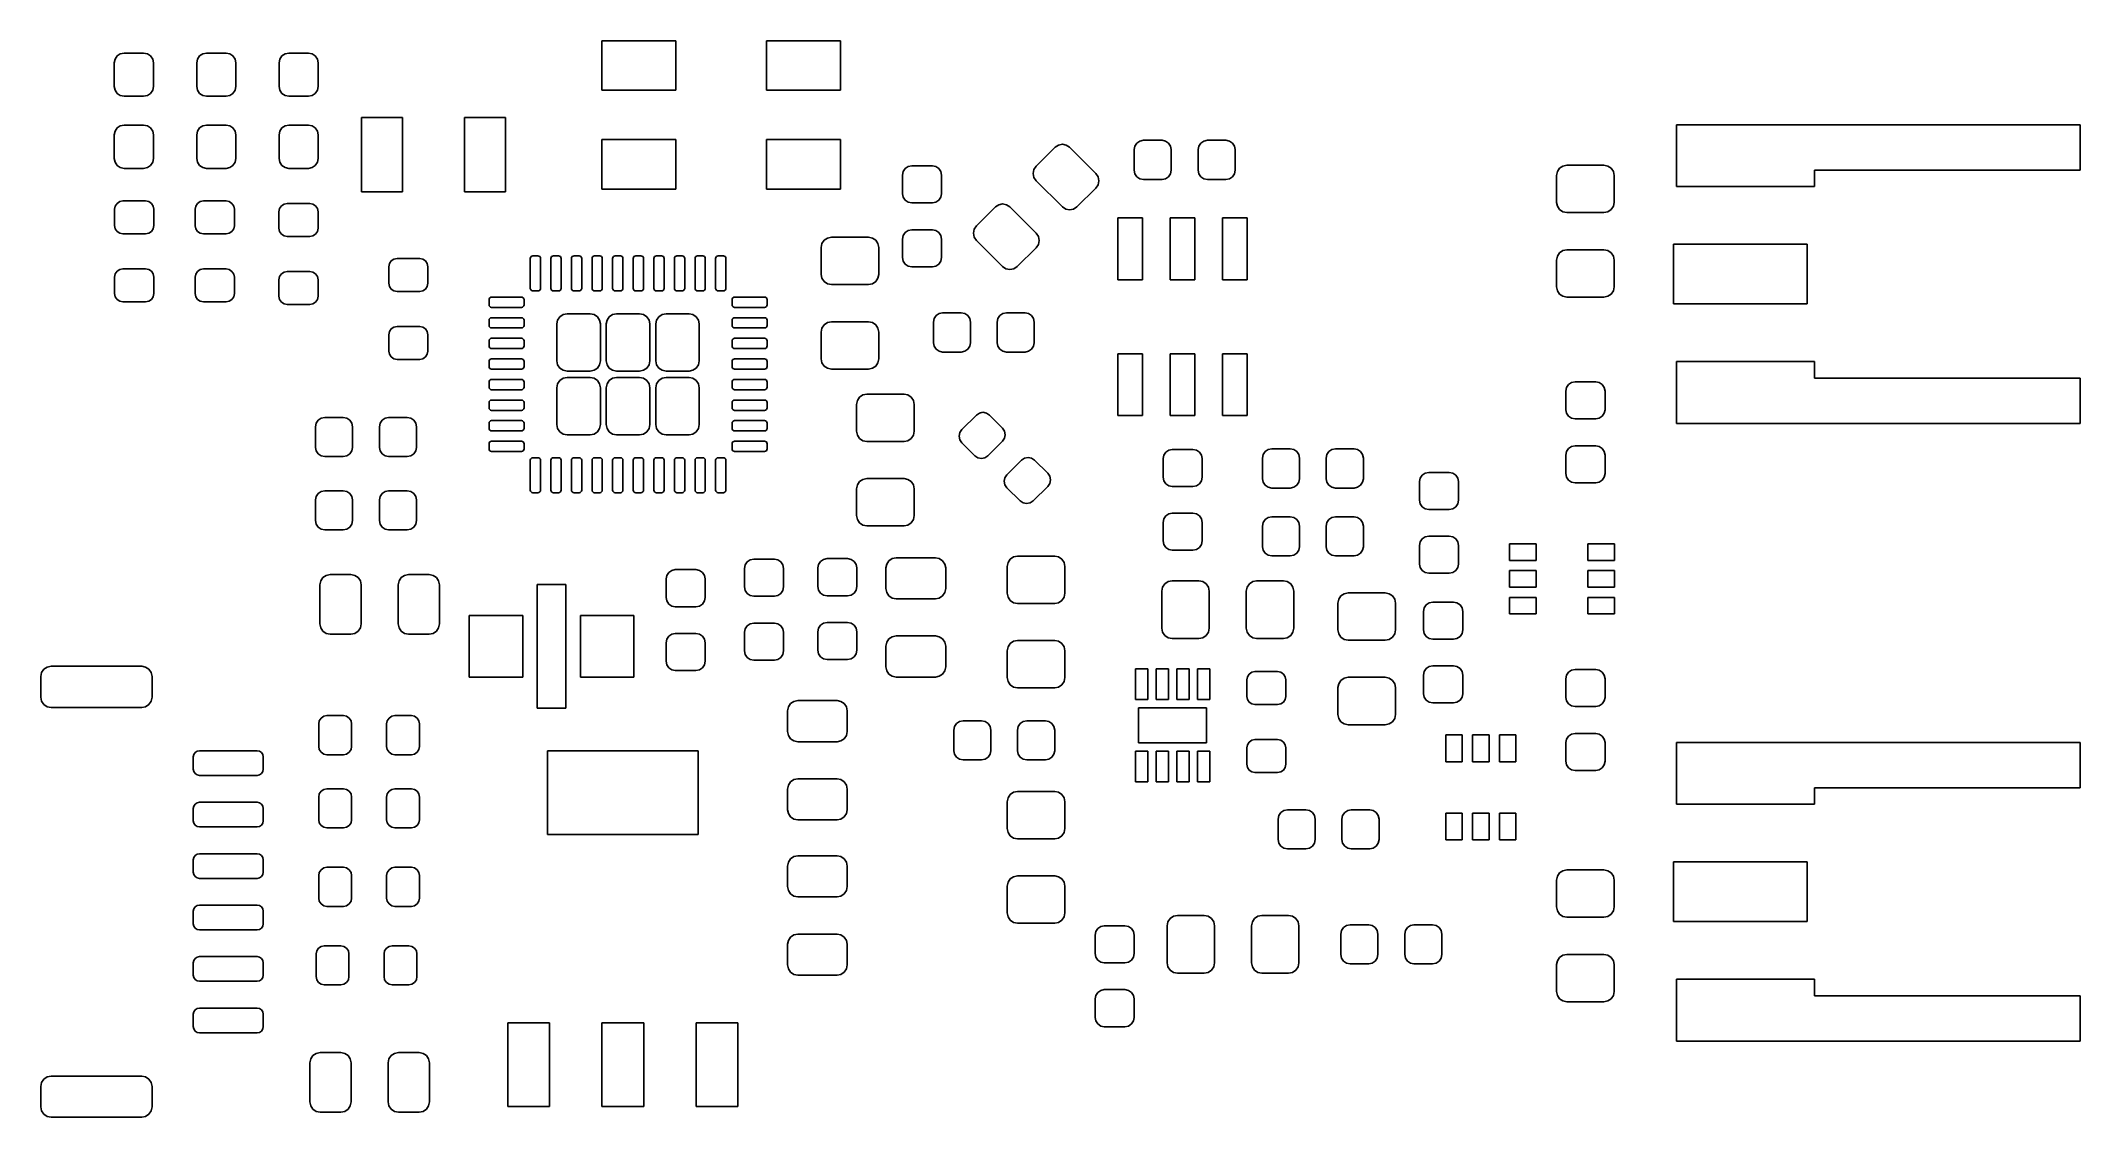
# Model space of a CAD drawing. Extents: x 4.96 to 6.91, y -4.05 to -3.02.
import ezdxf

# ---------------------------------------------------------------- set-up
doc = ezdxf.new("R2010")
doc.units = 0
doc.header["$MEASUREMENT"] = 0
doc.layers.add('BLACK', color=7, linetype='CONTINUOUS')

msp = doc.modelspace()

# ---------------------------------------------------------------- linework, layer by layer
at = {"layer": 'BLACK', "linetype": 'CONTINUOUS'}
for p, q in [((5.03024, -3.04298), (5.03095, -3.0394)), ((5.03095, -3.0394), (5.03297, -3.03637)), ((5.03297, -3.03637), (5.03601, -3.03434)), ((5.03601, -3.03434), (5.03959, -3.03363)), ((5.03959, -3.03363), (5.05829, -3.03363)), ((5.05829, -3.03363), (5.06187, -3.03434)), ((5.06187, -3.03434), (5.0649, -3.03637)), ((5.0649, -3.03637), (5.06693, -3.0394)), ((5.06693, -3.0394), (5.06764, -3.04298)), ((5.10898, -3.04298), (5.10969, -3.0394)), ((5.10969, -3.0394), (5.11172, -3.03637)), ((5.11172, -3.03637), (5.11475, -3.03434)), ((5.11475, -3.03434), (5.11833, -3.03363)), ((5.11833, -3.03363), (5.13703, -3.03363)), ((5.13703, -3.03363), (5.14061, -3.03434)), ((5.14061, -3.03434), (5.14364, -3.03637)), ((5.14364, -3.03637), (5.14567, -3.0394)), ((5.14567, -3.0394), (5.14638, -3.04298)), ((5.18772, -3.04298), (5.18843, -3.0394)), ((5.18843, -3.0394), (5.19046, -3.03637)), ((5.19046, -3.03637), (5.19349, -3.03434)), ((5.19349, -3.03434), (5.19707, -3.03363)), ((5.19707, -3.03363), (5.21577, -3.03363)), ((5.21577, -3.03363), (5.21935, -3.03434)), ((5.21935, -3.03434), (5.22238, -3.03637)), ((5.22238, -3.03637), (5.22441, -3.0394)), ((5.22441, -3.0394), (5.22512, -3.04298)), ((5.49613, -3.06913), (5.49613, -3.02188)), ((5.49613, -3.02188), (5.56699, -3.02188)), ((5.56699, -3.02188), (5.56699, -3.06913)), ((5.65361, -3.06913), (5.65361, -3.02188)), ((5.65361, -3.02188), (5.72447, -3.02188)), ((5.72447, -3.02188), (5.72447, -3.06913)), ((5.03024, -3.06562), (5.03024, -3.04298)), ((5.06764, -3.04298), (5.06764, -3.06562)), ((5.10898, -3.06562), (5.10898, -3.04298)), ((5.14638, -3.04298), (5.14638, -3.06562)), ((5.18772, -3.06562), (5.18772, -3.04298)), ((5.22512, -3.04298), (5.22512, -3.06562)), ((5.03095, -3.0692), (5.03024, -3.06562)), ((5.03297, -3.07223), (5.03095, -3.0692)), ((5.03601, -3.07426), (5.03297, -3.07223)), ((5.03959, -3.07497), (5.03601, -3.07426)), ((5.05829, -3.07497), (5.03959, -3.07497)), ((5.06187, -3.07426), (5.05829, -3.07497)), ((5.0649, -3.07223), (5.06187, -3.07426)), ((5.06693, -3.0692), (5.0649, -3.07223)), ((5.06764, -3.06562), (5.06693, -3.0692)), ((5.10969, -3.0692), (5.10898, -3.06562)), ((5.11172, -3.07223), (5.10969, -3.0692)), ((5.11475, -3.07426), (5.11172, -3.07223)), ((5.11833, -3.07497), (5.11475, -3.07426)), ((5.13703, -3.07497), (5.11833, -3.07497)), ((5.14061, -3.07426), (5.13703, -3.07497)), ((5.14364, -3.07223), (5.14061, -3.07426)), ((5.14567, -3.0692), (5.14364, -3.07223)), ((5.14638, -3.06562), (5.14567, -3.0692)), ((5.18843, -3.0692), (5.18772, -3.06562)), ((5.19046, -3.07223), (5.18843, -3.0692)), ((5.19349, -3.07426), (5.19046, -3.07223)), ((5.19707, -3.07497), (5.19349, -3.07426)), ((5.21577, -3.07497), (5.19707, -3.07497)), ((5.21935, -3.07426), (5.21577, -3.07497)), ((5.22238, -3.07223), (5.21935, -3.07426)), ((5.22441, -3.0692), (5.22238, -3.07223)), ((5.22512, -3.06562), (5.22441, -3.0692)), ((5.56699, -3.06913), (5.49613, -3.06913)), ((5.72447, -3.06913), (5.65361, -3.06913)), ((5.2664, -3.16618), (5.2664, -3.09531)), ((5.2664, -3.09531), (5.30577, -3.09531)), ((5.30577, -3.09531), (5.30577, -3.16618)), ((5.36483, -3.16618), (5.36483, -3.09531)), ((5.36483, -3.09531), (5.4042, -3.09531)), ((5.4042, -3.09531), (5.4042, -3.16618)), ((5.03024, -3.11188), (5.03095, -3.1083)), ((5.03024, -3.13452), (5.03024, -3.11188)), ((5.03095, -3.1083), (5.03297, -3.10527)), ((5.03297, -3.10527), (5.03601, -3.10324)), ((5.03601, -3.10324), (5.03959, -3.10253)), ((5.03959, -3.10253), (5.05829, -3.10253)), ((5.05829, -3.10253), (5.06187, -3.10324)), ((5.06187, -3.10324), (5.0649, -3.10527)), ((5.0649, -3.10527), (5.06693, -3.1083)), ((5.06693, -3.1083), (5.06764, -3.11188)), ((5.06764, -3.11188), (5.06764, -3.13452)), ((5.10898, -3.11188), (5.10969, -3.1083)), ((5.10898, -3.13452), (5.10898, -3.11188)), ((5.10969, -3.1083), (5.11172, -3.10527)), ((5.11172, -3.10527), (5.11475, -3.10324)), ((5.11475, -3.10324), (5.11833, -3.10253)), ((5.11833, -3.10253), (5.13703, -3.10253)), ((5.13703, -3.10253), (5.14061, -3.10324)), ((5.14061, -3.10324), (5.14364, -3.10527)), ((5.14364, -3.10527), (5.14567, -3.1083)), ((5.14567, -3.1083), (5.14638, -3.11188)), ((5.14638, -3.11188), (5.14638, -3.13452)), ((5.18772, -3.11188), (5.18843, -3.1083)), ((5.18772, -3.13452), (5.18772, -3.11188)), ((5.18843, -3.1083), (5.19046, -3.10527)), ((5.19046, -3.10527), (5.19349, -3.10324)), ((5.19349, -3.10324), (5.19707, -3.10253)), ((5.19707, -3.10253), (5.21577, -3.10253)), ((5.21577, -3.10253), (5.21935, -3.10324)), ((5.21935, -3.10324), (5.22238, -3.10527)), ((5.22238, -3.10527), (5.22441, -3.1083)), ((5.22441, -3.1083), (5.22512, -3.11188)), ((5.22512, -3.11188), (5.22512, -3.13452)), ((5.49613, -3.16361), (5.49613, -3.11637)), ((5.49613, -3.11637), (5.56699, -3.11637)), ((5.56699, -3.11637), (5.56699, -3.16361)), ((5.65361, -3.16361), (5.65361, -3.11637)), ((5.65361, -3.11637), (5.72447, -3.11637)), ((5.72447, -3.11637), (5.72447, -3.16361)), ((6.00767, -3.11964), (6.01054, -3.11772)), ((6.01054, -3.11772), (6.01393, -3.11705)), ((6.01393, -3.11705), (6.03165, -3.11705)), ((6.03165, -3.11705), (6.03504, -3.11772)), ((6.03504, -3.11772), (6.03791, -3.11964)), ((6.06869, -3.11964), (6.07156, -3.11772)), ((6.07156, -3.11772), (6.07495, -3.11705)), ((6.07495, -3.11705), (6.09267, -3.11705)), ((6.09267, -3.11705), (6.09606, -3.11772)), ((6.09606, -3.11772), (6.09893, -3.11964)), ((6.52335, -3.16126), (6.52335, -3.1022)), ((6.52335, -3.1022), (6.90917, -3.1022)), ((6.90917, -3.1022), (6.90917, -3.14551)), ((5.03095, -3.13809), (5.03024, -3.13452)), ((5.03297, -3.14113), (5.03095, -3.13809)), ((5.06693, -3.13809), (5.0649, -3.14113)), ((5.06764, -3.13452), (5.06693, -3.13809)), ((5.10969, -3.13809), (5.10898, -3.13452)), ((5.11172, -3.14113), (5.10969, -3.13809)), ((5.14567, -3.13809), (5.14364, -3.14113)), ((5.14638, -3.13452), (5.14567, -3.13809)), ((5.18843, -3.13809), (5.18772, -3.13452)), ((5.19046, -3.14113), (5.18843, -3.13809)), ((5.22441, -3.13809), (5.22238, -3.14113)), ((5.22512, -3.13452), (5.22441, -3.13809)), ((5.9113, -3.14177), (5.92939, -3.12368)), ((5.92939, -3.12368), (5.93259, -3.12154)), ((5.93259, -3.12154), (5.93635, -3.1208)), ((5.93635, -3.1208), (5.94012, -3.12154)), ((5.94012, -3.12154), (5.94331, -3.12368)), ((5.94331, -3.12368), (5.96837, -3.14873)), ((6.00507, -3.12591), (6.00575, -3.12252)), ((6.00507, -3.14559), (6.00507, -3.12591)), ((6.00575, -3.12252), (6.00767, -3.11964)), ((6.03791, -3.11964), (6.03983, -3.12252)), ((6.03983, -3.12252), (6.0405, -3.12591)), ((6.0405, -3.12591), (6.0405, -3.14559)), ((6.06609, -3.12591), (6.06677, -3.12252)), ((6.06609, -3.14559), (6.06609, -3.12591)), ((6.06677, -3.12252), (6.06869, -3.11964)), ((6.09893, -3.11964), (6.10085, -3.12252)), ((6.10085, -3.12252), (6.10153, -3.12591)), ((6.10153, -3.12591), (6.10153, -3.14559)), ((5.03601, -3.14315), (5.03297, -3.14113)), ((5.03959, -3.14387), (5.03601, -3.14315)), ((5.05829, -3.14387), (5.03959, -3.14387)), ((5.06187, -3.14315), (5.05829, -3.14387)), ((5.0649, -3.14113), (5.06187, -3.14315)), ((5.11475, -3.14315), (5.11172, -3.14113)), ((5.11833, -3.14387), (5.11475, -3.14315)), ((5.13703, -3.14387), (5.11833, -3.14387)), ((5.14061, -3.14315), (5.13703, -3.14387)), ((5.14364, -3.14113), (5.14061, -3.14315)), ((5.19349, -3.14315), (5.19046, -3.14113)), ((5.19707, -3.14387), (5.19349, -3.14315)), ((5.21577, -3.14387), (5.19707, -3.14387)), ((5.21935, -3.14315), (5.21577, -3.14387)), ((5.22238, -3.14113), (5.21935, -3.14315)), ((5.7836, -3.15038), (5.78427, -3.14699)), ((5.7836, -3.16809), (5.7836, -3.15038)), ((5.78427, -3.14699), (5.78619, -3.14411)), ((5.78619, -3.14411), (5.78907, -3.14219)), ((5.78907, -3.14219), (5.79246, -3.14152)), ((5.79246, -3.14152), (5.81214, -3.14152)), ((5.81214, -3.14152), (5.81553, -3.14219)), ((5.81553, -3.14219), (5.81841, -3.14411)), ((5.81841, -3.14411), (5.82033, -3.14699)), ((5.82033, -3.14699), (5.821, -3.15038)), ((5.821, -3.15038), (5.821, -3.16809)), ((5.90842, -3.14873), (5.90917, -3.14497)), ((5.90917, -3.1525), (5.90842, -3.14873)), ((5.90917, -3.14497), (5.9113, -3.14177)), ((5.9113, -3.15569), (5.90917, -3.1525)), ((5.93635, -3.18075), (5.9113, -3.15569)), ((5.96837, -3.14873), (5.9705, -3.15193)), ((5.9705, -3.15193), (5.97125, -3.15569)), ((5.97125, -3.15569), (5.9705, -3.15946)), ((6.00575, -3.14898), (6.00507, -3.14559)), ((6.00767, -3.15185), (6.00575, -3.14898)), ((6.01054, -3.15377), (6.00767, -3.15185)), ((6.01393, -3.15445), (6.01054, -3.15377)), ((6.03165, -3.15445), (6.01393, -3.15445)), ((6.03504, -3.15377), (6.03165, -3.15445)), ((6.03791, -3.15185), (6.03504, -3.15377)), ((6.03983, -3.14898), (6.03791, -3.15185)), ((6.0405, -3.14559), (6.03983, -3.14898)), ((6.06677, -3.14898), (6.06609, -3.14559)), ((6.06869, -3.15185), (6.06677, -3.14898)), ((6.07156, -3.15377), (6.06869, -3.15185)), ((6.07495, -3.15445), (6.07156, -3.15377)), ((6.09267, -3.15445), (6.07495, -3.15445)), ((6.09606, -3.15377), (6.09267, -3.15445)), ((6.09893, -3.15185), (6.09606, -3.15377)), ((6.10085, -3.14898), (6.09893, -3.15185)), ((6.10153, -3.14559), (6.10085, -3.14898)), ((6.40874, -3.15077), (6.40949, -3.147)), ((6.40874, -3.17636), (6.40874, -3.15077)), ((6.40949, -3.147), (6.41162, -3.14381)), ((6.41162, -3.14381), (6.41482, -3.14167)), ((6.41482, -3.14167), (6.41858, -3.14093)), ((6.41858, -3.14093), (6.45402, -3.14093)), ((6.45402, -3.14093), (6.45778, -3.14167)), ((6.45778, -3.14167), (6.46098, -3.14381)), ((6.46098, -3.14381), (6.46311, -3.147)), ((6.46311, -3.147), (6.46386, -3.15077)), ((6.46386, -3.15077), (6.46386, -3.17636)), ((6.90917, -3.14551), (6.65524, -3.14551)), ((6.65524, -3.14551), (6.65524, -3.16126)), ((5.0329, -3.17731), (5.03546, -3.1756)), ((5.03546, -3.1756), (5.03847, -3.175)), ((5.03847, -3.175), (5.06013, -3.175)), ((5.06013, -3.175), (5.06314, -3.1756)), ((5.06314, -3.1756), (5.06569, -3.17731)), ((5.1099, -3.17735), (5.11246, -3.17564)), ((5.11246, -3.17564), (5.11547, -3.17504)), ((5.11547, -3.17504), (5.13713, -3.17504)), ((5.13713, -3.17504), (5.14014, -3.17564)), ((5.14014, -3.17564), (5.14269, -3.17735)), ((5.30577, -3.16618), (5.2664, -3.16618)), ((5.4042, -3.16618), (5.36483, -3.16618)), ((5.56699, -3.16361), (5.49613, -3.16361)), ((5.72447, -3.16361), (5.65361, -3.16361)), ((5.78427, -3.17148), (5.7836, -3.16809)), ((5.78619, -3.17436), (5.78427, -3.17148)), ((5.78907, -3.17628), (5.78619, -3.17436)), ((5.79246, -3.17695), (5.78907, -3.17628)), ((5.81214, -3.17695), (5.79246, -3.17695)), ((5.81553, -3.17628), (5.81214, -3.17695)), ((5.81841, -3.17436), (5.81553, -3.17628)), ((5.82033, -3.17148), (5.81841, -3.17436)), ((5.821, -3.16809), (5.82033, -3.17148)), ((5.96837, -3.16265), (5.95027, -3.18075)), ((5.9705, -3.15946), (5.96837, -3.16265)), ((6.40949, -3.18012), (6.40874, -3.17636)), ((6.46386, -3.17636), (6.46311, -3.18012)), ((6.65524, -3.16126), (6.52335, -3.16126)), ((5.0306, -3.18287), (5.0312, -3.17986)), ((5.0306, -3.19862), (5.0306, -3.18287)), ((5.0312, -3.17986), (5.0329, -3.17731)), ((5.06569, -3.17731), (5.0674, -3.17986)), ((5.0674, -3.17986), (5.068, -3.18287)), ((5.068, -3.18287), (5.068, -3.19862)), ((5.1076, -3.18291), (5.1082, -3.1799)), ((5.1076, -3.19866), (5.1076, -3.18291)), ((5.1082, -3.1799), (5.1099, -3.17735)), ((5.14269, -3.17735), (5.1444, -3.1799)), ((5.1444, -3.1799), (5.145, -3.18291)), ((5.145, -3.18291), (5.145, -3.19866)), ((5.1876, -3.18539), (5.1882, -3.18238)), ((5.1876, -3.20114), (5.1876, -3.18539)), ((5.1882, -3.18238), (5.1899, -3.17983)), ((5.1899, -3.17983), (5.19246, -3.17812)), ((5.19246, -3.17812), (5.19547, -3.17752)), ((5.19547, -3.17752), (5.21713, -3.17752)), ((5.21713, -3.17752), (5.22014, -3.17812)), ((5.22014, -3.17812), (5.22269, -3.17983)), ((5.22269, -3.17983), (5.2244, -3.18238)), ((5.2244, -3.18238), (5.225, -3.18539)), ((5.225, -3.18539), (5.225, -3.20114)), ((5.85423, -3.19884), (5.87232, -3.18075)), ((5.87232, -3.18075), (5.87552, -3.17861)), ((5.87552, -3.17861), (5.87928, -3.17787)), ((5.87928, -3.17787), (5.88305, -3.17861)), ((5.88305, -3.17861), (5.88624, -3.18075)), ((5.88624, -3.18075), (5.9113, -3.2058)), ((5.93955, -3.18288), (5.93635, -3.18075)), ((5.94331, -3.18363), (5.93955, -3.18288)), ((5.94708, -3.18288), (5.94331, -3.18363)), ((5.95027, -3.18075), (5.94708, -3.18288)), ((5.98949, -3.25028), (5.98949, -3.19122)), ((5.98949, -3.19122), (6.01311, -3.19122)), ((6.01311, -3.19122), (6.01311, -3.25028)), ((6.03949, -3.25028), (6.03949, -3.19122)), ((6.03949, -3.19122), (6.06311, -3.19122)), ((6.06311, -3.19122), (6.06311, -3.25028)), ((6.08949, -3.25028), (6.08949, -3.19122)), ((6.08949, -3.19122), (6.11311, -3.19122)), ((6.11311, -3.19122), (6.11311, -3.25028)), ((6.41162, -3.18332), (6.40949, -3.18012)), ((6.41482, -3.18545), (6.41162, -3.18332)), ((6.41858, -3.1862), (6.41482, -3.18545)), ((6.45402, -3.1862), (6.41858, -3.1862)), ((6.45778, -3.18545), (6.45402, -3.1862)), ((6.46098, -3.18332), (6.45778, -3.18545)), ((6.46311, -3.18012), (6.46098, -3.18332)), ((5.0312, -3.20164), (5.0306, -3.19862)), ((5.0329, -3.20419), (5.0312, -3.20164)), ((5.03546, -3.2059), (5.0329, -3.20419)), ((5.03847, -3.2065), (5.03546, -3.2059)), ((5.06013, -3.2065), (5.03847, -3.2065)), ((5.06314, -3.2059), (5.06013, -3.2065)), ((5.06569, -3.20419), (5.06314, -3.2059)), ((5.0674, -3.20164), (5.06569, -3.20419)), ((5.068, -3.19862), (5.0674, -3.20164)), ((5.1082, -3.20167), (5.1076, -3.19866)), ((5.1099, -3.20423), (5.1082, -3.20167)), ((5.11246, -3.20594), (5.1099, -3.20423)), ((5.11547, -3.20654), (5.11246, -3.20594)), ((5.13713, -3.20654), (5.11547, -3.20654)), ((5.14014, -3.20594), (5.13713, -3.20654)), ((5.14269, -3.20423), (5.14014, -3.20594)), ((5.1444, -3.20167), (5.14269, -3.20423)), ((5.145, -3.19866), (5.1444, -3.20167)), ((5.1882, -3.20416), (5.1876, -3.20114)), ((5.1899, -3.20671), (5.1882, -3.20416)), ((5.19246, -3.20842), (5.1899, -3.20671)), ((5.19547, -3.20902), (5.19246, -3.20842)), ((5.21713, -3.20902), (5.19547, -3.20902)), ((5.22014, -3.20842), (5.21713, -3.20902)), ((5.22269, -3.20671), (5.22014, -3.20842)), ((5.2244, -3.20416), (5.22269, -3.20671)), ((5.225, -3.20114), (5.2244, -3.20416)), ((5.70574, -3.2196), (5.70649, -3.21583)), ((5.70649, -3.21583), (5.70862, -3.21264)), ((5.70862, -3.21264), (5.71182, -3.21051)), ((5.71182, -3.21051), (5.71558, -3.20976)), ((5.71558, -3.20976), (5.75102, -3.20976)), ((5.75102, -3.20976), (5.75478, -3.21051)), ((5.75478, -3.21051), (5.75798, -3.21264)), ((5.75798, -3.21264), (5.76011, -3.21583)), ((5.76011, -3.21583), (5.76086, -3.2196)), ((5.7836, -3.2114), (5.78427, -3.20801)), ((5.7836, -3.22912), (5.7836, -3.2114)), ((5.78427, -3.20801), (5.78619, -3.20514)), ((5.78619, -3.20514), (5.78907, -3.20322)), ((5.78907, -3.20322), (5.79246, -3.20254)), ((5.79246, -3.20254), (5.81214, -3.20254)), ((5.81214, -3.20254), (5.81553, -3.20322)), ((5.81553, -3.20322), (5.81841, -3.20514)), ((5.81841, -3.20514), (5.82033, -3.20801)), ((5.82033, -3.20801), (5.821, -3.2114)), ((5.821, -3.2114), (5.821, -3.22912)), ((5.85135, -3.2058), (5.8521, -3.20204)), ((5.8521, -3.20957), (5.85135, -3.2058)), ((5.8521, -3.20204), (5.85423, -3.19884)), ((5.85423, -3.21276), (5.8521, -3.20957)), ((5.87928, -3.23782), (5.85423, -3.21276)), ((5.9113, -3.2058), (5.91343, -3.209)), ((5.91343, -3.209), (5.91418, -3.21276)), ((5.91418, -3.21276), (5.91343, -3.21653)), ((5.2926, -3.23791), (5.2932, -3.2349)), ((5.2932, -3.2349), (5.2949, -3.23235)), ((5.2949, -3.23235), (5.29746, -3.23064)), ((5.29746, -3.23064), (5.30047, -3.23004)), ((5.30047, -3.23004), (5.32213, -3.23004)), ((5.32213, -3.23004), (5.32514, -3.23064)), ((5.32514, -3.23064), (5.32769, -3.23235)), ((5.32769, -3.23235), (5.3294, -3.2349)), ((5.3294, -3.2349), (5.33, -3.23791)), ((5.4278, -3.23002), (5.42798, -3.22908)), ((5.4278, -3.25856), (5.4278, -3.23002)), ((5.42798, -3.22908), (5.42852, -3.22828)), ((5.42852, -3.22828), (5.42931, -3.22775)), ((5.42931, -3.22775), (5.43026, -3.22756)), ((5.43026, -3.22756), (5.43518, -3.22756)), ((5.43518, -3.22756), (5.43612, -3.22775)), ((5.43612, -3.22775), (5.43692, -3.22828)), ((5.43692, -3.22828), (5.43745, -3.22908)), ((5.43745, -3.22908), (5.43764, -3.23002)), ((5.43764, -3.23002), (5.43764, -3.25856)), ((5.44748, -3.23002), (5.44767, -3.22908)), ((5.44748, -3.25856), (5.44748, -3.23002)), ((5.44767, -3.22908), (5.4482, -3.22828)), ((5.4482, -3.22828), (5.449, -3.22775)), ((5.449, -3.22775), (5.44994, -3.22756)), ((5.44994, -3.22756), (5.45486, -3.22756)), ((5.45486, -3.22756), (5.4558, -3.22775)), ((5.4558, -3.22775), (5.4566, -3.22828)), ((5.4566, -3.22828), (5.45714, -3.22908)), ((5.45714, -3.22908), (5.45732, -3.23002)), ((5.45732, -3.23002), (5.45732, -3.25856)), ((5.46717, -3.23002), (5.46735, -3.22908)), ((5.46717, -3.25856), (5.46717, -3.23002)), ((5.46735, -3.22908), (5.46789, -3.22828)), ((5.46789, -3.22828), (5.46868, -3.22775)), ((5.46868, -3.22775), (5.46963, -3.22756)), ((5.46963, -3.22756), (5.47455, -3.22756)), ((5.47455, -3.22756), (5.47549, -3.22775)), ((5.47549, -3.22775), (5.47629, -3.22828)), ((5.47629, -3.22828), (5.47682, -3.22908)), ((5.47682, -3.22908), (5.47701, -3.23002)), ((5.47701, -3.23002), (5.47701, -3.25856)), ((5.48685, -3.23002), (5.48704, -3.22908)), ((5.48685, -3.25856), (5.48685, -3.23002)), ((5.48704, -3.22908), (5.48757, -3.22828)), ((5.48757, -3.22828), (5.48837, -3.22775)), ((5.48837, -3.22775), (5.48931, -3.22756)), ((5.48931, -3.22756), (5.49423, -3.22756)), ((5.49423, -3.22756), (5.49517, -3.22775)), ((5.49517, -3.22775), (5.49597, -3.22828)), ((5.49597, -3.22828), (5.49651, -3.22908)), ((5.49651, -3.22908), (5.49669, -3.23002)), ((5.49669, -3.23002), (5.49669, -3.25856)), ((5.50654, -3.23002), (5.50672, -3.22908)), ((5.50654, -3.25856), (5.50654, -3.23002)), ((5.50672, -3.22908), (5.50726, -3.22828)), ((5.50726, -3.22828), (5.50805, -3.22775)), ((5.50805, -3.22775), (5.509, -3.22756)), ((5.509, -3.22756), (5.51392, -3.22756)), ((5.51392, -3.22756), (5.51486, -3.22775)), ((5.51486, -3.22775), (5.51566, -3.22828)), ((5.51566, -3.22828), (5.51619, -3.22908)), ((5.51619, -3.22908), (5.51638, -3.23002)), ((5.51638, -3.23002), (5.51638, -3.25856)), ((5.52622, -3.23002), (5.52641, -3.22908)), ((5.52622, -3.25856), (5.52622, -3.23002)), ((5.52641, -3.22908), (5.52694, -3.22828)), ((5.52694, -3.22828), (5.52774, -3.22775)), ((5.52774, -3.22775), (5.52868, -3.22756)), ((5.52868, -3.22756), (5.5336, -3.22756)), ((5.5336, -3.22756), (5.53454, -3.22775)), ((5.53454, -3.22775), (5.53534, -3.22828)), ((5.53534, -3.22828), (5.53588, -3.22908)), ((5.53588, -3.22908), (5.53606, -3.23002)), ((5.53606, -3.23002), (5.53606, -3.25856)), ((5.54591, -3.23002), (5.54609, -3.22908)), ((5.54591, -3.25856), (5.54591, -3.23002)), ((5.54609, -3.22908), (5.54663, -3.22828)), ((5.54663, -3.22828), (5.54742, -3.22775)), ((5.54742, -3.22775), (5.54837, -3.22756)), ((5.54837, -3.22756), (5.55329, -3.22756)), ((5.55329, -3.22756), (5.55423, -3.22775)), ((5.55423, -3.22775), (5.55503, -3.22828)), ((5.55503, -3.22828), (5.55556, -3.22908)), ((5.55556, -3.22908), (5.55575, -3.23002)), ((5.55575, -3.23002), (5.55575, -3.25856)), ((5.56559, -3.23002), (5.56578, -3.22908)), ((5.56559, -3.25856), (5.56559, -3.23002)), ((5.56578, -3.22908), (5.56631, -3.22828)), ((5.56631, -3.22828), (5.56711, -3.22775)), ((5.56711, -3.22775), (5.56805, -3.22756)), ((5.56805, -3.22756), (5.57297, -3.22756)), ((5.57297, -3.22756), (5.57391, -3.22775)), ((5.57391, -3.22775), (5.57471, -3.22828)), ((5.57471, -3.22828), (5.57525, -3.22908)), ((5.57525, -3.22908), (5.57543, -3.23002)), ((5.57543, -3.23002), (5.57543, -3.25856)), ((5.58528, -3.23002), (5.58546, -3.22908)), ((5.58528, -3.25856), (5.58528, -3.23002)), ((5.58546, -3.22908), (5.586, -3.22828)), ((5.586, -3.22828), (5.58679, -3.22775)), ((5.58679, -3.22775), (5.58774, -3.22756)), ((5.58774, -3.22756), (5.59266, -3.22756)), ((5.59266, -3.22756), (5.5936, -3.22775)), ((5.5936, -3.22775), (5.5944, -3.22828)), ((5.5944, -3.22828), (5.59493, -3.22908)), ((5.59493, -3.22908), (5.59512, -3.23002)), ((5.59512, -3.23002), (5.59512, -3.25856)), ((5.60496, -3.23002), (5.60515, -3.22908)), ((5.60496, -3.25856), (5.60496, -3.23002)), ((5.60515, -3.22908), (5.60568, -3.22828)), ((5.60568, -3.22828), (5.60648, -3.22775)), ((5.60648, -3.22775), (5.60742, -3.22756)), ((5.60742, -3.22756), (5.61234, -3.22756)), ((5.61234, -3.22756), (5.61328, -3.22775)), ((5.61328, -3.22775), (5.61408, -3.22828)), ((5.61408, -3.22828), (5.61462, -3.22908)), ((5.61462, -3.22908), (5.6148, -3.23002)), ((5.6148, -3.23002), (5.6148, -3.25856)), ((5.70574, -3.24519), (5.70574, -3.2196)), ((5.76086, -3.2196), (5.76086, -3.24519)), ((5.78427, -3.23251), (5.7836, -3.22912)), ((5.78619, -3.23538), (5.78427, -3.23251)), ((5.78907, -3.2373), (5.78619, -3.23538)), ((5.81841, -3.23538), (5.81553, -3.2373)), ((5.82033, -3.23251), (5.81841, -3.23538)), ((5.821, -3.22912), (5.82033, -3.23251)), ((5.9113, -3.21972), (5.8932, -3.23782)), ((5.91343, -3.21653), (5.9113, -3.21972)), ((6.40874, -3.23148), (6.40949, -3.22771)), ((6.40874, -3.25707), (6.40874, -3.23148)), ((6.40949, -3.22771), (6.41162, -3.22452)), ((6.41162, -3.22452), (6.41482, -3.22238)), ((6.41482, -3.22238), (6.41858, -3.22163)), ((6.41858, -3.22163), (6.45402, -3.22163)), ((6.45402, -3.22163), (6.45778, -3.22238)), ((6.45778, -3.22238), (6.46098, -3.22452)), ((6.46098, -3.22452), (6.46311, -3.22771)), ((6.46311, -3.22771), (6.46386, -3.23148)), ((6.46386, -3.23148), (6.46386, -3.25707)), ((6.52033, -3.27346), (6.52033, -3.21638)), ((6.52033, -3.21638), (6.64825, -3.21638)), ((6.64825, -3.21638), (6.64825, -3.27346)), ((5.0306, -3.24783), (5.0312, -3.24482)), ((5.0306, -3.26358), (5.0306, -3.24783)), ((5.0312, -3.24482), (5.0329, -3.24227)), ((5.0329, -3.24227), (5.03546, -3.24056)), ((5.03546, -3.24056), (5.03847, -3.23996)), ((5.03847, -3.23996), (5.06013, -3.23996)), ((5.06013, -3.23996), (5.06314, -3.24056)), ((5.06314, -3.24056), (5.06569, -3.24227)), ((5.06569, -3.24227), (5.0674, -3.24482)), ((5.0674, -3.24482), (5.068, -3.24783)), ((5.068, -3.24783), (5.068, -3.26358)), ((5.1076, -3.24787), (5.1082, -3.24486)), ((5.1076, -3.26362), (5.1076, -3.24787)), ((5.1082, -3.24486), (5.1099, -3.24231)), ((5.1099, -3.24231), (5.11246, -3.2406)), ((5.11246, -3.2406), (5.11547, -3.24)), ((5.11547, -3.24), (5.13713, -3.24)), ((5.13713, -3.24), (5.14014, -3.2406)), ((5.14014, -3.2406), (5.14269, -3.24231)), ((5.14269, -3.24231), (5.1444, -3.24486)), ((5.1444, -3.24486), (5.145, -3.24787)), ((5.145, -3.24787), (5.145, -3.26362)), ((5.1876, -3.25035), (5.1882, -3.24734)), ((5.1876, -3.2661), (5.1876, -3.25035)), ((5.1882, -3.24734), (5.1899, -3.24479)), ((5.1899, -3.24479), (5.19246, -3.24308)), ((5.19246, -3.24308), (5.19547, -3.24248)), ((5.19547, -3.24248), (5.21713, -3.24248)), ((5.21713, -3.24248), (5.22014, -3.24308)), ((5.22014, -3.24308), (5.22269, -3.24479)), ((5.22269, -3.24479), (5.2244, -3.24734)), ((5.2244, -3.24734), (5.225, -3.25035)), ((5.225, -3.25035), (5.225, -3.2661)), ((5.2926, -3.25366), (5.2926, -3.23791)), ((5.2932, -3.25667), (5.2926, -3.25366)), ((5.33, -3.25366), (5.3294, -3.25667)), ((5.33, -3.23791), (5.33, -3.25366)), ((5.70649, -3.24896), (5.70574, -3.24519)), ((5.70862, -3.25215), (5.70649, -3.24896)), ((5.71182, -3.25428), (5.70862, -3.25215)), ((5.71558, -3.25503), (5.71182, -3.25428)), ((5.75102, -3.25503), (5.71558, -3.25503)), ((5.75478, -3.25428), (5.75102, -3.25503)), ((5.75798, -3.25215), (5.75478, -3.25428)), ((5.76011, -3.24896), (5.75798, -3.25215)), ((5.76086, -3.24519), (5.76011, -3.24896)), ((5.79246, -3.23798), (5.78907, -3.2373)), ((5.81214, -3.23798), (5.79246, -3.23798)), ((5.81553, -3.2373), (5.81214, -3.23798)), ((5.88248, -3.23995), (5.87928, -3.23782)), ((5.88624, -3.2407), (5.88248, -3.23995)), ((5.89001, -3.23995), (5.88624, -3.2407)), ((5.8932, -3.23782), (5.89001, -3.23995)), ((6.01311, -3.25028), (5.98949, -3.25028)), ((6.06311, -3.25028), (6.03949, -3.25028)), ((6.11311, -3.25028), (6.08949, -3.25028)), ((5.0312, -3.2666), (5.0306, -3.26358)), ((5.0329, -3.26915), (5.0312, -3.2666)), ((5.03546, -3.27086), (5.0329, -3.26915)), ((5.03847, -3.27146), (5.03546, -3.27086)), ((5.06013, -3.27146), (5.03847, -3.27146)), ((5.06314, -3.27086), (5.06013, -3.27146)), ((5.06569, -3.26915), (5.06314, -3.27086)), ((5.0674, -3.2666), (5.06569, -3.26915)), ((5.068, -3.26358), (5.0674, -3.2666)), ((5.1082, -3.26664), (5.1076, -3.26362)), ((5.1099, -3.26919), (5.1082, -3.26664)), ((5.11246, -3.2709), (5.1099, -3.26919)), ((5.11547, -3.2715), (5.11246, -3.2709)), ((5.13713, -3.2715), (5.11547, -3.2715)), ((5.14014, -3.2709), (5.13713, -3.2715)), ((5.14269, -3.26919), (5.14014, -3.2709)), ((5.1444, -3.26664), (5.14269, -3.26919)), ((5.145, -3.26362), (5.1444, -3.26664)), ((5.1882, -3.26912), (5.1876, -3.2661)), ((5.1899, -3.27167), (5.1882, -3.26912)), ((5.19246, -3.27338), (5.1899, -3.27167)), ((5.19547, -3.27398), (5.19246, -3.27338)), ((5.21713, -3.27398), (5.19547, -3.27398)), ((5.22014, -3.27338), (5.21713, -3.27398)), ((5.22269, -3.27167), (5.22014, -3.27338)), ((5.2244, -3.26912), (5.22269, -3.27167)), ((5.225, -3.2661), (5.2244, -3.26912)), ((5.2949, -3.25923), (5.2932, -3.25667)), ((5.29746, -3.26094), (5.2949, -3.25923)), ((5.30047, -3.26154), (5.29746, -3.26094)), ((5.32213, -3.26154), (5.30047, -3.26154)), ((5.32514, -3.26094), (5.32213, -3.26154)), ((5.32769, -3.25923), (5.32514, -3.26094)), ((5.3294, -3.25667), (5.32769, -3.25923)), ((5.38843, -3.26939), (5.38861, -3.26845)), ((5.38843, -3.27431), (5.38843, -3.26939)), ((5.38861, -3.27525), (5.38843, -3.27431)), ((5.38861, -3.26845), (5.38915, -3.26765)), ((5.38915, -3.26765), (5.38994, -3.26712)), ((5.38994, -3.26712), (5.39089, -3.26693)), ((5.39089, -3.26693), (5.41943, -3.26693)), ((5.41943, -3.26693), (5.42037, -3.26712)), ((5.42037, -3.26712), (5.42117, -3.26765)), ((5.42117, -3.26765), (5.4217, -3.26845)), ((5.4217, -3.26845), (5.42189, -3.26939)), ((5.42189, -3.27431), (5.4217, -3.27525)), ((5.42189, -3.26939), (5.42189, -3.27431)), ((5.42798, -3.2595), (5.4278, -3.25856)), ((5.42852, -3.2603), (5.42798, -3.2595)), ((5.42931, -3.26084), (5.42852, -3.2603)), ((5.43026, -3.26102), (5.42931, -3.26084)), ((5.43518, -3.26102), (5.43026, -3.26102)), ((5.43612, -3.26084), (5.43518, -3.26102)), ((5.43692, -3.2603), (5.43612, -3.26084)), ((5.43745, -3.2595), (5.43692, -3.2603)), ((5.43764, -3.25856), (5.43745, -3.2595)), ((5.44767, -3.2595), (5.44748, -3.25856)), ((5.4482, -3.2603), (5.44767, -3.2595)), ((5.449, -3.26084), (5.4482, -3.2603)), ((5.44994, -3.26102), (5.449, -3.26084)), ((5.45486, -3.26102), (5.44994, -3.26102)), ((5.4558, -3.26084), (5.45486, -3.26102)), ((5.4566, -3.2603), (5.4558, -3.26084)), ((5.45714, -3.2595), (5.4566, -3.2603)), ((5.45732, -3.25856), (5.45714, -3.2595)), ((5.46735, -3.2595), (5.46717, -3.25856)), ((5.46789, -3.2603), (5.46735, -3.2595)), ((5.46868, -3.26084), (5.46789, -3.2603)), ((5.46963, -3.26102), (5.46868, -3.26084)), ((5.47455, -3.26102), (5.46963, -3.26102)), ((5.47549, -3.26084), (5.47455, -3.26102)), ((5.47629, -3.2603), (5.47549, -3.26084)), ((5.47682, -3.2595), (5.47629, -3.2603)), ((5.47701, -3.25856), (5.47682, -3.2595)), ((5.48704, -3.2595), (5.48685, -3.25856)), ((5.48757, -3.2603), (5.48704, -3.2595)), ((5.48837, -3.26084), (5.48757, -3.2603)), ((5.48931, -3.26102), (5.48837, -3.26084)), ((5.49423, -3.26102), (5.48931, -3.26102)), ((5.49517, -3.26084), (5.49423, -3.26102)), ((5.49597, -3.2603), (5.49517, -3.26084)), ((5.49651, -3.2595), (5.49597, -3.2603)), ((5.49669, -3.25856), (5.49651, -3.2595)), ((5.50672, -3.2595), (5.50654, -3.25856)), ((5.50726, -3.2603), (5.50672, -3.2595)), ((5.50805, -3.26084), (5.50726, -3.2603)), ((5.509, -3.26102), (5.50805, -3.26084)), ((5.51392, -3.26102), (5.509, -3.26102)), ((5.51486, -3.26084), (5.51392, -3.26102)), ((5.51566, -3.2603), (5.51486, -3.26084)), ((5.51619, -3.2595), (5.51566, -3.2603)), ((5.51638, -3.25856), (5.51619, -3.2595)), ((5.52641, -3.2595), (5.52622, -3.25856)), ((5.52694, -3.2603), (5.52641, -3.2595)), ((5.52774, -3.26084), (5.52694, -3.2603)), ((5.52868, -3.26102), (5.52774, -3.26084)), ((5.5336, -3.26102), (5.52868, -3.26102)), ((5.53454, -3.26084), (5.5336, -3.26102)), ((5.53534, -3.2603), (5.53454, -3.26084)), ((5.53588, -3.2595), (5.53534, -3.2603)), ((5.53606, -3.25856), (5.53588, -3.2595)), ((5.54609, -3.2595), (5.54591, -3.25856)), ((5.54663, -3.2603), (5.54609, -3.2595)), ((5.54742, -3.26084), (5.54663, -3.2603)), ((5.54837, -3.26102), (5.54742, -3.26084)), ((5.55329, -3.26102), (5.54837, -3.26102)), ((5.55423, -3.26084), (5.55329, -3.26102)), ((5.55503, -3.2603), (5.55423, -3.26084)), ((5.55556, -3.2595), (5.55503, -3.2603)), ((5.55575, -3.25856), (5.55556, -3.2595)), ((5.56578, -3.2595), (5.56559, -3.25856)), ((5.56631, -3.2603), (5.56578, -3.2595)), ((5.56711, -3.26084), (5.56631, -3.2603)), ((5.56805, -3.26102), (5.56711, -3.26084)), ((5.57297, -3.26102), (5.56805, -3.26102)), ((5.57391, -3.26084), (5.57297, -3.26102)), ((5.57471, -3.2603), (5.57391, -3.26084)), ((5.57525, -3.2595), (5.57471, -3.2603)), ((5.57543, -3.25856), (5.57525, -3.2595)), ((5.58546, -3.2595), (5.58528, -3.25856)), ((5.586, -3.2603), (5.58546, -3.2595)), ((5.58679, -3.26084), (5.586, -3.2603)), ((5.58774, -3.26102), (5.58679, -3.26084)), ((5.59266, -3.26102), (5.58774, -3.26102)), ((5.5936, -3.26084), (5.59266, -3.26102)), ((5.5944, -3.2603), (5.5936, -3.26084)), ((5.59493, -3.2595), (5.5944, -3.2603)), ((5.59512, -3.25856), (5.59493, -3.2595)), ((5.60515, -3.2595), (5.60496, -3.25856)), ((5.60568, -3.2603), (5.60515, -3.2595)), ((5.60648, -3.26084), (5.60568, -3.2603)), ((5.60742, -3.26102), (5.60648, -3.26084)), ((5.61234, -3.26102), (5.60742, -3.26102)), ((5.61328, -3.26084), (5.61234, -3.26102)), ((5.61408, -3.2603), (5.61328, -3.26084)), ((5.61462, -3.2595), (5.61408, -3.2603)), ((5.6148, -3.25856), (5.61462, -3.2595)), ((5.62071, -3.26939), (5.6209, -3.26845)), ((5.62071, -3.27431), (5.62071, -3.26939)), ((5.6209, -3.27525), (5.62071, -3.27431)), ((5.6209, -3.26845), (5.62143, -3.26765)), ((5.62143, -3.26765), (5.62223, -3.26712)), ((5.62223, -3.26712), (5.62317, -3.26693)), ((5.62317, -3.26693), (5.65171, -3.26693)), ((5.65171, -3.26693), (5.65265, -3.26712)), ((5.65265, -3.26712), (5.65345, -3.26765)), ((5.65345, -3.26765), (5.65399, -3.26845)), ((5.65399, -3.26845), (5.65417, -3.26939)), ((5.65417, -3.27431), (5.65399, -3.27525)), ((5.65417, -3.26939), (5.65417, -3.27431)), ((6.40949, -3.26083), (6.40874, -3.25707)), ((6.41162, -3.26403), (6.40949, -3.26083)), ((6.41482, -3.26616), (6.41162, -3.26403)), ((6.41858, -3.26691), (6.41482, -3.26616)), ((6.45402, -3.26691), (6.41858, -3.26691)), ((6.45778, -3.26616), (6.45402, -3.26691)), ((6.46098, -3.26403), (6.45778, -3.26616)), ((6.46311, -3.26083), (6.46098, -3.26403)), ((6.46386, -3.25707), (6.46311, -3.26083)), ((6.64825, -3.27346), (6.52033, -3.27346)), ((5.38843, -3.28907), (5.38861, -3.28813)), ((5.38843, -3.294), (5.38843, -3.28907)), ((5.38861, -3.29494), (5.38843, -3.294)), ((5.38915, -3.27605), (5.38861, -3.27525)), ((5.38861, -3.28813), (5.38915, -3.28733)), ((5.38994, -3.27658), (5.38915, -3.27605)), ((5.38915, -3.28733), (5.38994, -3.2868)), ((5.39089, -3.27677), (5.38994, -3.27658)), ((5.38994, -3.2868), (5.39089, -3.28661)), ((5.41943, -3.27677), (5.39089, -3.27677)), ((5.39089, -3.28661), (5.41943, -3.28661)), ((5.42037, -3.27658), (5.41943, -3.27677)), ((5.41943, -3.28661), (5.42037, -3.2868)), ((5.42117, -3.27605), (5.42037, -3.27658)), ((5.42037, -3.2868), (5.42117, -3.28733)), ((5.4217, -3.27525), (5.42117, -3.27605)), ((5.42117, -3.28733), (5.4217, -3.28813)), ((5.4217, -3.28813), (5.42189, -3.28907)), ((5.42189, -3.294), (5.4217, -3.29494)), ((5.42189, -3.28907), (5.42189, -3.294)), ((5.45322, -3.29263), (5.45397, -3.28887)), ((5.45322, -3.32784), (5.45322, -3.29263)), ((5.45397, -3.28887), (5.4561, -3.28567)), ((5.4561, -3.28567), (5.45929, -3.28354)), ((5.45929, -3.28354), (5.46306, -3.28279)), ((5.46306, -3.28279), (5.48505, -3.28279)), ((5.48505, -3.28279), (5.48882, -3.28354)), ((5.48882, -3.28354), (5.49201, -3.28567)), ((5.49201, -3.28567), (5.49414, -3.28887)), ((5.49414, -3.28887), (5.49489, -3.29263)), ((5.49489, -3.29263), (5.49489, -3.32784)), ((5.50046, -3.29263), (5.50121, -3.28887)), ((5.50046, -3.32784), (5.50046, -3.29263)), ((5.50121, -3.28887), (5.50334, -3.28567)), ((5.50334, -3.28567), (5.50654, -3.28354)), ((5.50654, -3.28354), (5.5103, -3.28279)), ((5.5103, -3.28279), (5.5323, -3.28279)), ((5.5323, -3.28279), (5.53606, -3.28354)), ((5.53606, -3.28354), (5.53926, -3.28567)), ((5.53926, -3.28567), (5.54139, -3.28887)), ((5.54139, -3.28887), (5.54214, -3.29263)), ((5.54214, -3.29263), (5.54214, -3.32784)), ((5.5477, -3.29263), (5.54845, -3.28887)), ((5.5477, -3.32784), (5.5477, -3.29263)), ((5.54845, -3.28887), (5.55059, -3.28567)), ((5.55059, -3.28567), (5.55378, -3.28354)), ((5.55378, -3.28354), (5.55755, -3.28279)), ((5.55755, -3.28279), (5.57954, -3.28279)), ((5.57954, -3.28279), (5.58331, -3.28354)), ((5.58331, -3.28354), (5.5865, -3.28567)), ((5.5865, -3.28567), (5.58863, -3.28887)), ((5.58863, -3.28887), (5.58938, -3.29263)), ((5.58938, -3.29263), (5.58938, -3.32784)), ((5.62071, -3.28907), (5.6209, -3.28813)), ((5.62071, -3.294), (5.62071, -3.28907)), ((5.6209, -3.29494), (5.62071, -3.294)), ((5.62143, -3.27605), (5.6209, -3.27525)), ((5.6209, -3.28813), (5.62143, -3.28733)), ((5.62223, -3.27658), (5.62143, -3.27605)), ((5.62143, -3.28733), (5.62223, -3.2868)), ((5.62317, -3.27677), (5.62223, -3.27658)), ((5.62223, -3.2868), (5.62317, -3.28661)), ((5.65171, -3.27677), (5.62317, -3.27677)), ((5.62317, -3.28661), (5.65171, -3.28661)), ((5.65265, -3.27658), (5.65171, -3.27677)), ((5.65171, -3.28661), (5.65265, -3.2868)), ((5.65345, -3.27605), (5.65265, -3.27658)), ((5.65265, -3.2868), (5.65345, -3.28733)), ((5.65399, -3.27525), (5.65345, -3.27605)), ((5.65345, -3.28733), (5.65399, -3.28813)), ((5.65399, -3.28813), (5.65417, -3.28907)), ((5.65417, -3.294), (5.65399, -3.29494)), ((5.65417, -3.28907), (5.65417, -3.294)), ((5.70649, -3.29654), (5.70862, -3.29335)), ((5.70862, -3.29335), (5.71182, -3.29121)), ((5.71182, -3.29121), (5.71558, -3.29046)), ((5.71558, -3.29046), (5.75102, -3.29046)), ((5.75102, -3.29046), (5.75478, -3.29121)), ((5.75478, -3.29121), (5.75798, -3.29335)), ((5.75798, -3.29335), (5.76011, -3.29654)), ((5.81307, -3.29091), (5.81375, -3.28752)), ((5.81307, -3.31059), (5.81307, -3.29091)), ((5.81375, -3.28752), (5.81567, -3.28464)), ((5.81567, -3.28464), (5.81854, -3.28272)), ((5.81854, -3.28272), (5.82193, -3.28205)), ((5.82193, -3.28205), (5.83965, -3.28205)), ((5.83965, -3.28205), (5.84304, -3.28272)), ((5.84304, -3.28272), (5.84591, -3.28464)), ((5.84591, -3.28464), (5.84783, -3.28752)), ((5.84783, -3.28752), (5.8485, -3.29091)), ((5.8485, -3.29091), (5.8485, -3.31059)), ((5.87409, -3.29091), (5.87477, -3.28752)), ((5.87409, -3.31059), (5.87409, -3.29091)), ((5.87477, -3.28752), (5.87669, -3.28464)), ((5.87669, -3.28464), (5.87956, -3.28272)), ((5.87956, -3.28272), (5.88295, -3.28205)), ((5.88295, -3.28205), (5.90067, -3.28205)), ((5.90067, -3.28205), (5.90406, -3.28272)), ((5.90406, -3.28272), (5.90693, -3.28464)), ((5.90693, -3.28464), (5.90885, -3.28752)), ((5.90885, -3.28752), (5.90953, -3.29091)), ((5.90953, -3.29091), (5.90953, -3.31059)), ((5.2926, -3.30287), (5.2932, -3.29986)), ((5.2926, -3.31862), (5.2926, -3.30287)), ((5.2932, -3.29986), (5.2949, -3.29731)), ((5.2949, -3.29731), (5.29746, -3.2956)), ((5.29746, -3.2956), (5.30047, -3.295)), ((5.30047, -3.295), (5.32213, -3.295)), ((5.32213, -3.295), (5.32514, -3.2956)), ((5.32514, -3.2956), (5.32769, -3.29731)), ((5.32769, -3.29731), (5.3294, -3.29986)), ((5.3294, -3.29986), (5.33, -3.30287)), ((5.33, -3.30287), (5.33, -3.31862)), ((5.38843, -3.30876), (5.38861, -3.30782)), ((5.38843, -3.31368), (5.38843, -3.30876)), ((5.38915, -3.29574), (5.38861, -3.29494)), ((5.38861, -3.30782), (5.38915, -3.30702)), ((5.38994, -3.29627), (5.38915, -3.29574)), ((5.38915, -3.30702), (5.38994, -3.30649)), ((5.39089, -3.29646), (5.38994, -3.29627)), ((5.38994, -3.30649), (5.39089, -3.3063)), ((5.41943, -3.29646), (5.39089, -3.29646)), ((5.39089, -3.3063), (5.41943, -3.3063)), ((5.42037, -3.29627), (5.41943, -3.29646)), ((5.41943, -3.3063), (5.42037, -3.30649)), ((5.42117, -3.29574), (5.42037, -3.29627)), ((5.42037, -3.30649), (5.42117, -3.30702)), ((5.4217, -3.29494), (5.42117, -3.29574)), ((5.42117, -3.30702), (5.4217, -3.30782)), ((5.4217, -3.30782), (5.42189, -3.30876)), ((5.42189, -3.30876), (5.42189, -3.31368)), ((5.62071, -3.30876), (5.6209, -3.30782)), ((5.62071, -3.31368), (5.62071, -3.30876)), ((5.62143, -3.29574), (5.6209, -3.29494)), ((5.6209, -3.30782), (5.62143, -3.30702)), ((5.62223, -3.29627), (5.62143, -3.29574)), ((5.62143, -3.30702), (5.62223, -3.30649)), ((5.62317, -3.29646), (5.62223, -3.29627)), ((5.62223, -3.30649), (5.62317, -3.3063)), ((5.65171, -3.29646), (5.62317, -3.29646)), ((5.62317, -3.3063), (5.65171, -3.3063)), ((5.65265, -3.29627), (5.65171, -3.29646)), ((5.65171, -3.3063), (5.65265, -3.30649)), ((5.65345, -3.29574), (5.65265, -3.29627)), ((5.65265, -3.30649), (5.65345, -3.30702)), ((5.65399, -3.29494), (5.65345, -3.29574)), ((5.65345, -3.30702), (5.65399, -3.30782)), ((5.65399, -3.30782), (5.65417, -3.30876)), ((5.65417, -3.30876), (5.65417, -3.31368)), ((5.70574, -3.30031), (5.70649, -3.29654)), ((5.70574, -3.3259), (5.70574, -3.30031)), ((5.76011, -3.29654), (5.76086, -3.30031)), ((5.76086, -3.30031), (5.76086, -3.3259)), ((5.81375, -3.31398), (5.81307, -3.31059)), ((5.8485, -3.31059), (5.84783, -3.31398)), ((5.87477, -3.31398), (5.87409, -3.31059)), ((5.90953, -3.31059), (5.90885, -3.31398)), ((5.2932, -3.32164), (5.2926, -3.31862)), ((5.2949, -3.32419), (5.2932, -3.32164)), ((5.29746, -3.3259), (5.2949, -3.32419)), ((5.30047, -3.3265), (5.29746, -3.3259)), ((5.32213, -3.3265), (5.30047, -3.3265)), ((5.32514, -3.3259), (5.32213, -3.3265)), ((5.32769, -3.32419), (5.32514, -3.3259)), ((5.3294, -3.32164), (5.32769, -3.32419)), ((5.33, -3.31862), (5.3294, -3.32164)), ((5.38861, -3.31462), (5.38843, -3.31368)), ((5.38843, -3.32844), (5.38861, -3.3275)), ((5.38843, -3.33337), (5.38843, -3.32844)), ((5.38915, -3.31542), (5.38861, -3.31462)), ((5.38861, -3.3275), (5.38915, -3.3267)), ((5.38994, -3.31595), (5.38915, -3.31542)), ((5.38915, -3.3267), (5.38994, -3.32617)), ((5.39089, -3.31614), (5.38994, -3.31595)), ((5.38994, -3.32617), (5.39089, -3.32598)), ((5.41943, -3.31614), (5.39089, -3.31614)), ((5.39089, -3.32598), (5.41943, -3.32598)), ((5.42037, -3.31595), (5.41943, -3.31614)), ((5.41943, -3.32598), (5.42037, -3.32617)), ((5.42117, -3.31542), (5.42037, -3.31595)), ((5.42037, -3.32617), (5.42117, -3.3267)), ((5.4217, -3.31462), (5.42117, -3.31542)), ((5.42117, -3.3267), (5.4217, -3.3275)), ((5.42189, -3.31368), (5.4217, -3.31462)), ((5.4217, -3.3275), (5.42189, -3.32844)), ((5.42189, -3.32844), (5.42189, -3.33337)), ((5.45397, -3.33161), (5.45322, -3.32784)), ((5.4561, -3.3348), (5.45397, -3.33161)), ((5.49414, -3.33161), (5.49201, -3.3348)), ((5.49489, -3.32784), (5.49414, -3.33161)), ((5.50121, -3.33161), (5.50046, -3.32784)), ((5.50334, -3.3348), (5.50121, -3.33161)), ((5.54139, -3.33161), (5.53926, -3.3348)), ((5.54214, -3.32784), (5.54139, -3.33161)), ((5.54845, -3.33161), (5.5477, -3.32784)), ((5.55059, -3.3348), (5.54845, -3.33161)), ((5.58863, -3.33161), (5.5865, -3.3348)), ((5.58938, -3.32784), (5.58863, -3.33161)), ((5.6209, -3.31462), (5.62071, -3.31368)), ((5.62071, -3.32844), (5.6209, -3.3275)), ((5.62071, -3.33337), (5.62071, -3.32844)), ((5.62143, -3.31542), (5.6209, -3.31462)), ((5.6209, -3.3275), (5.62143, -3.3267)), ((5.62223, -3.31595), (5.62143, -3.31542)), ((5.62143, -3.3267), (5.62223, -3.32617)), ((5.62317, -3.31614), (5.62223, -3.31595)), ((5.62223, -3.32617), (5.62317, -3.32598)), ((5.65171, -3.31614), (5.62317, -3.31614)), ((5.62317, -3.32598), (5.65171, -3.32598)), ((5.65265, -3.31595), (5.65171, -3.31614)), ((5.65171, -3.32598), (5.65265, -3.32617)), ((5.65345, -3.31542), (5.65265, -3.31595)), ((5.65265, -3.32617), (5.65345, -3.3267)), ((5.65399, -3.31462), (5.65345, -3.31542)), ((5.65345, -3.3267), (5.65399, -3.3275)), ((5.65417, -3.31368), (5.65399, -3.31462)), ((5.65399, -3.3275), (5.65417, -3.32844)), ((5.65417, -3.32844), (5.65417, -3.33337)), ((5.70649, -3.32966), (5.70574, -3.3259)), ((5.70862, -3.33286), (5.70649, -3.32966)), ((5.71182, -3.33499), (5.70862, -3.33286)), ((5.75798, -3.33286), (5.75478, -3.33499)), ((5.76011, -3.32966), (5.75798, -3.33286)), ((5.76086, -3.3259), (5.76011, -3.32966)), ((5.81567, -3.31685), (5.81375, -3.31398)), ((5.81854, -3.31877), (5.81567, -3.31685)), ((5.82193, -3.31945), (5.81854, -3.31877)), ((5.83965, -3.31945), (5.82193, -3.31945)), ((5.84304, -3.31877), (5.83965, -3.31945)), ((5.84591, -3.31685), (5.84304, -3.31877)), ((5.84783, -3.31398), (5.84591, -3.31685)), ((5.87669, -3.31685), (5.87477, -3.31398)), ((5.87956, -3.31877), (5.87669, -3.31685)), ((5.88295, -3.31945), (5.87956, -3.31877)), ((5.90067, -3.31945), (5.88295, -3.31945)), ((5.90406, -3.31877), (5.90067, -3.31945)), ((5.90693, -3.31685), (5.90406, -3.31877)), ((5.90885, -3.31398), (5.90693, -3.31685)), ((5.98949, -3.3802), (5.98949, -3.32114)), ((5.98949, -3.32114), (6.01311, -3.32114)), ((6.01311, -3.32114), (6.01311, -3.3802)), ((6.03949, -3.3802), (6.03949, -3.32114)), ((6.03949, -3.32114), (6.06311, -3.32114)), ((6.06311, -3.32114), (6.06311, -3.3802)), ((6.08949, -3.3802), (6.08949, -3.32114)), ((6.08949, -3.32114), (6.11311, -3.32114)), ((6.11311, -3.32114), (6.11311, -3.3802)), ((6.52335, -3.38764), (6.52335, -3.32858)), ((6.52335, -3.32858), (6.65524, -3.32858)), ((6.65524, -3.32858), (6.65524, -3.34433)), ((5.38861, -3.33431), (5.38843, -3.33337)), ((5.38843, -3.34813), (5.38861, -3.34719)), ((5.38843, -3.35305), (5.38843, -3.34813)), ((5.38915, -3.33511), (5.38861, -3.33431)), ((5.38861, -3.34719), (5.38915, -3.34639)), ((5.38994, -3.33564), (5.38915, -3.33511)), ((5.38915, -3.34639), (5.38994, -3.34586)), ((5.39089, -3.33583), (5.38994, -3.33564)), ((5.38994, -3.34586), (5.39089, -3.34567)), ((5.41943, -3.33583), (5.39089, -3.33583)), ((5.39089, -3.34567), (5.41943, -3.34567)), ((5.42037, -3.33564), (5.41943, -3.33583)), ((5.41943, -3.34567), (5.42037, -3.34586)), ((5.42117, -3.33511), (5.42037, -3.33564)), ((5.42037, -3.34586), (5.42117, -3.34639)), ((5.4217, -3.33431), (5.42117, -3.33511)), ((5.42117, -3.34639), (5.4217, -3.34719)), ((5.42189, -3.33337), (5.4217, -3.33431)), ((5.4217, -3.34719), (5.42189, -3.34813)), ((5.42189, -3.34813), (5.42189, -3.35305)), ((5.45322, -3.35366), (5.45397, -3.34989)), ((5.45397, -3.34989), (5.4561, -3.3467)), ((5.45929, -3.33693), (5.4561, -3.3348)), ((5.4561, -3.3467), (5.45929, -3.34456)), ((5.46306, -3.33768), (5.45929, -3.33693)), ((5.45929, -3.34456), (5.46306, -3.34381)), ((5.48505, -3.33768), (5.46306, -3.33768)), ((5.46306, -3.34381), (5.48505, -3.34381)), ((5.48882, -3.33693), (5.48505, -3.33768)), ((5.48505, -3.34381), (5.48882, -3.34456)), ((5.49201, -3.3348), (5.48882, -3.33693)), ((5.48882, -3.34456), (5.49201, -3.3467)), ((5.49201, -3.3467), (5.49414, -3.34989)), ((5.49414, -3.34989), (5.49489, -3.35366)), ((5.50046, -3.35366), (5.50121, -3.34989)), ((5.50121, -3.34989), (5.50334, -3.3467)), ((5.50654, -3.33693), (5.50334, -3.3348)), ((5.50334, -3.3467), (5.50654, -3.34456)), ((5.5103, -3.33768), (5.50654, -3.33693)), ((5.50654, -3.34456), (5.5103, -3.34381)), ((5.5323, -3.33768), (5.5103, -3.33768)), ((5.5103, -3.34381), (5.5323, -3.34381)), ((5.53606, -3.33693), (5.5323, -3.33768)), ((5.5323, -3.34381), (5.53606, -3.34456)), ((5.53926, -3.3348), (5.53606, -3.33693)), ((5.53606, -3.34456), (5.53926, -3.3467)), ((5.53926, -3.3467), (5.54139, -3.34989)), ((5.54139, -3.34989), (5.54214, -3.35366)), ((5.5477, -3.35366), (5.54845, -3.34989)), ((5.54845, -3.34989), (5.55059, -3.3467)), ((5.55378, -3.33693), (5.55059, -3.3348)), ((5.55059, -3.3467), (5.55378, -3.34456)), ((5.55755, -3.33768), (5.55378, -3.33693)), ((5.55378, -3.34456), (5.55755, -3.34381)), ((5.57954, -3.33768), (5.55755, -3.33768)), ((5.55755, -3.34381), (5.57954, -3.34381)), ((5.58331, -3.33693), (5.57954, -3.33768)), ((5.57954, -3.34381), (5.58331, -3.34456)), ((5.5865, -3.3348), (5.58331, -3.33693)), ((5.58331, -3.34456), (5.5865, -3.3467)), ((5.5865, -3.3467), (5.58863, -3.34989)), ((5.58863, -3.34989), (5.58938, -3.35366)), ((5.6209, -3.33431), (5.62071, -3.33337)), ((5.62071, -3.34813), (5.6209, -3.34719)), ((5.62071, -3.35305), (5.62071, -3.34813)), ((5.62143, -3.33511), (5.6209, -3.33431)), ((5.6209, -3.34719), (5.62143, -3.34639)), ((5.62223, -3.33564), (5.62143, -3.33511)), ((5.62143, -3.34639), (5.62223, -3.34586)), ((5.62317, -3.33583), (5.62223, -3.33564)), ((5.62223, -3.34586), (5.62317, -3.34567)), ((5.65171, -3.33583), (5.62317, -3.33583)), ((5.62317, -3.34567), (5.65171, -3.34567)), ((5.65265, -3.33564), (5.65171, -3.33583)), ((5.65171, -3.34567), (5.65265, -3.34586)), ((5.65345, -3.33511), (5.65265, -3.33564)), ((5.65265, -3.34586), (5.65345, -3.34639)), ((5.65399, -3.33431), (5.65345, -3.33511)), ((5.65345, -3.34639), (5.65399, -3.34719)), ((5.65417, -3.33337), (5.65399, -3.33431)), ((5.65399, -3.34719), (5.65417, -3.34813)), ((5.65417, -3.34813), (5.65417, -3.35305)), ((5.71558, -3.33574), (5.71182, -3.33499)), ((5.75102, -3.33574), (5.71558, -3.33574)), ((5.75478, -3.33499), (5.75102, -3.33574)), ((6.41827, -3.3535), (6.42019, -3.35063)), ((6.42019, -3.35063), (6.42307, -3.34871)), ((6.42307, -3.34871), (6.42646, -3.34803)), ((6.42646, -3.34803), (6.44614, -3.34803)), ((6.44614, -3.34803), (6.44953, -3.34871)), ((6.44953, -3.34871), (6.45241, -3.35063)), ((6.45241, -3.35063), (6.45433, -3.3535)), ((6.65524, -3.34433), (6.90917, -3.34433)), ((6.90917, -3.34433), (6.90917, -3.38764)), ((5.38861, -3.35399), (5.38843, -3.35305)), ((5.38843, -3.36781), (5.38861, -3.36687)), ((5.38843, -3.37274), (5.38843, -3.36781)), ((5.38915, -3.35479), (5.38861, -3.35399)), ((5.38861, -3.36687), (5.38915, -3.36608)), ((5.38994, -3.35532), (5.38915, -3.35479)), ((5.38915, -3.36608), (5.38994, -3.36554)), ((5.39089, -3.35551), (5.38994, -3.35532)), ((5.38994, -3.36554), (5.39089, -3.36535)), ((5.41943, -3.35551), (5.39089, -3.35551)), ((5.39089, -3.36535), (5.41943, -3.36535)), ((5.42037, -3.35532), (5.41943, -3.35551)), ((5.41943, -3.36535), (5.42037, -3.36554)), ((5.42117, -3.35479), (5.42037, -3.35532)), ((5.42037, -3.36554), (5.42117, -3.36608)), ((5.4217, -3.35399), (5.42117, -3.35479)), ((5.42117, -3.36608), (5.4217, -3.36687)), ((5.42189, -3.35305), (5.4217, -3.35399)), ((5.4217, -3.36687), (5.42189, -3.36781)), ((5.42189, -3.36781), (5.42189, -3.37274)), ((5.45322, -3.38886), (5.45322, -3.35366)), ((5.49489, -3.35366), (5.49489, -3.38886)), ((5.50046, -3.38886), (5.50046, -3.35366)), ((5.54214, -3.35366), (5.54214, -3.38886)), ((5.5477, -3.38886), (5.5477, -3.35366)), ((5.58938, -3.35366), (5.58938, -3.38886)), ((5.6209, -3.35399), (5.62071, -3.35305)), ((5.62071, -3.36781), (5.6209, -3.36687)), ((5.62071, -3.37274), (5.62071, -3.36781)), ((5.62143, -3.35479), (5.6209, -3.35399)), ((5.6209, -3.36687), (5.62143, -3.36608)), ((5.62223, -3.35532), (5.62143, -3.35479)), ((5.62143, -3.36608), (5.62223, -3.36554)), ((5.62317, -3.35551), (5.62223, -3.35532)), ((5.62223, -3.36554), (5.62317, -3.36535)), ((5.65171, -3.35551), (5.62317, -3.35551)), ((5.62317, -3.36535), (5.65171, -3.36535)), ((5.65265, -3.35532), (5.65171, -3.35551)), ((5.65171, -3.36535), (5.65265, -3.36554)), ((5.65345, -3.35479), (5.65265, -3.35532)), ((5.65265, -3.36554), (5.65345, -3.36608)), ((5.65399, -3.35399), (5.65345, -3.35479)), ((5.65345, -3.36608), (5.65399, -3.36687)), ((5.65417, -3.35305), (5.65399, -3.35399)), ((5.65399, -3.36687), (5.65417, -3.36781)), ((5.65417, -3.36781), (5.65417, -3.37274)), ((5.73974, -3.3696), (5.74049, -3.36583)), ((5.73974, -3.39519), (5.73974, -3.3696)), ((5.74049, -3.36583), (5.74262, -3.36264)), ((5.74262, -3.36264), (5.74582, -3.36051)), ((5.74582, -3.36051), (5.74958, -3.35976)), ((5.74958, -3.35976), (5.78502, -3.35976)), ((5.78502, -3.35976), (5.78878, -3.36051)), ((5.78878, -3.36051), (5.79198, -3.36264)), ((5.79198, -3.36264), (5.79411, -3.36583)), ((5.79411, -3.36583), (5.79486, -3.3696)), ((5.79486, -3.3696), (5.79486, -3.39519)), ((6.4176, -3.35689), (6.41827, -3.3535)), ((6.4176, -3.37461), (6.4176, -3.35689)), ((6.45433, -3.3535), (6.455, -3.35689)), ((6.455, -3.35689), (6.455, -3.37461)), ((5.22256, -3.39091), (5.22323, -3.38752)), ((5.22256, -3.41059), (5.22256, -3.39091)), ((5.22323, -3.38752), (5.22515, -3.38464)), ((5.22515, -3.38464), (5.22803, -3.38272)), ((5.22803, -3.38272), (5.23142, -3.38205)), ((5.23142, -3.38205), (5.24913, -3.38205)), ((5.24913, -3.38205), (5.25252, -3.38272)), ((5.25252, -3.38272), (5.2554, -3.38464)), ((5.2554, -3.38464), (5.25732, -3.38752)), ((5.25732, -3.38752), (5.25799, -3.39091)), ((5.25799, -3.39091), (5.25799, -3.41059)), ((5.28358, -3.39091), (5.28426, -3.38752)), ((5.28358, -3.41059), (5.28358, -3.39091)), ((5.28426, -3.38752), (5.28618, -3.38464)), ((5.28618, -3.38464), (5.28905, -3.38272)), ((5.28905, -3.38272), (5.29244, -3.38205)), ((5.29244, -3.38205), (5.31016, -3.38205)), ((5.31016, -3.38205), (5.31355, -3.38272)), ((5.31355, -3.38272), (5.31642, -3.38464)), ((5.31642, -3.38464), (5.31834, -3.38752)), ((5.31834, -3.38752), (5.31902, -3.39091)), ((5.31902, -3.39091), (5.31902, -3.41059)), ((5.38861, -3.37368), (5.38843, -3.37274)), ((5.38843, -3.3875), (5.38861, -3.38656)), ((5.38843, -3.39242), (5.38843, -3.3875)), ((5.38915, -3.37448), (5.38861, -3.37368)), ((5.38861, -3.38656), (5.38915, -3.38576)), ((5.38994, -3.37501), (5.38915, -3.37448)), ((5.38915, -3.38576), (5.38994, -3.38523)), ((5.39089, -3.3752), (5.38994, -3.37501)), ((5.38994, -3.38523), (5.39089, -3.38504)), ((5.41943, -3.3752), (5.39089, -3.3752)), ((5.39089, -3.38504), (5.41943, -3.38504)), ((5.42037, -3.37501), (5.41943, -3.3752)), ((5.41943, -3.38504), (5.42037, -3.38523)), ((5.42117, -3.37448), (5.42037, -3.37501)), ((5.42037, -3.38523), (5.42117, -3.38576)), ((5.4217, -3.37368), (5.42117, -3.37448)), ((5.42117, -3.38576), (5.4217, -3.38656)), ((5.42189, -3.37274), (5.4217, -3.37368)), ((5.4217, -3.38656), (5.42189, -3.3875)), ((5.42189, -3.3875), (5.42189, -3.39242)), ((5.45397, -3.39263), (5.45322, -3.38886)), ((5.49489, -3.38886), (5.49414, -3.39263)), ((5.50121, -3.39263), (5.50046, -3.38886)), ((5.54214, -3.38886), (5.54139, -3.39263)), ((5.54845, -3.39263), (5.5477, -3.38886)), ((5.58938, -3.38886), (5.58863, -3.39263)), ((5.6209, -3.37368), (5.62071, -3.37274)), ((5.62071, -3.3875), (5.6209, -3.38656)), ((5.62071, -3.39242), (5.62071, -3.3875)), ((5.62143, -3.37448), (5.6209, -3.37368)), ((5.6209, -3.38656), (5.62143, -3.38576)), ((5.62223, -3.37501), (5.62143, -3.37448)), ((5.62143, -3.38576), (5.62223, -3.38523)), ((5.62317, -3.3752), (5.62223, -3.37501)), ((5.62223, -3.38523), (5.62317, -3.38504)), ((5.65171, -3.3752), (5.62317, -3.3752)), ((5.62317, -3.38504), (5.65171, -3.38504)), ((5.65265, -3.37501), (5.65171, -3.3752)), ((5.65171, -3.38504), (5.65265, -3.38523)), ((5.65345, -3.37448), (5.65265, -3.37501)), ((5.65265, -3.38523), (5.65345, -3.38576)), ((5.65399, -3.37368), (5.65345, -3.37448)), ((5.65345, -3.38576), (5.65399, -3.38656)), ((5.65417, -3.37274), (5.65399, -3.37368)), ((5.65399, -3.38656), (5.65417, -3.3875)), ((5.65417, -3.3875), (5.65417, -3.39242)), ((5.84024, -3.39361), (5.85416, -3.37969)), ((5.85416, -3.37969), (5.85703, -3.37777)), ((5.85703, -3.37777), (5.86042, -3.37709)), ((5.86042, -3.37709), (5.86381, -3.37777)), ((5.86381, -3.37777), (5.86668, -3.37969)), ((5.86668, -3.37969), (5.87921, -3.39221)), ((6.01311, -3.3802), (5.98949, -3.3802)), ((6.06311, -3.3802), (6.03949, -3.3802)), ((6.11311, -3.3802), (6.08949, -3.3802)), ((6.41827, -3.378), (6.4176, -3.37461)), ((6.42019, -3.38087), (6.41827, -3.378)), ((6.42307, -3.38279), (6.42019, -3.38087)), ((6.42646, -3.38346), (6.42307, -3.38279)), ((6.44614, -3.38346), (6.42646, -3.38346)), ((6.44953, -3.38279), (6.44614, -3.38346)), ((6.45241, -3.38087), (6.44953, -3.38279)), ((6.45433, -3.378), (6.45241, -3.38087)), ((6.455, -3.37461), (6.45433, -3.378)), ((6.90917, -3.38764), (6.52335, -3.38764)), ((5.22323, -3.41398), (5.22256, -3.41059)), ((5.25799, -3.41059), (5.25732, -3.41398)), ((5.28426, -3.41398), (5.28358, -3.41059)), ((5.31902, -3.41059), (5.31834, -3.41398)), ((5.38861, -3.39336), (5.38843, -3.39242)), ((5.38843, -3.40719), (5.38861, -3.40624)), ((5.38843, -3.41211), (5.38843, -3.40719)), ((5.38915, -3.39416), (5.38861, -3.39336)), ((5.38861, -3.40624), (5.38915, -3.40545)), ((5.38994, -3.39469), (5.38915, -3.39416)), ((5.38915, -3.40545), (5.38994, -3.40491)), ((5.39089, -3.39488), (5.38994, -3.39469)), ((5.38994, -3.40491), (5.39089, -3.40472)), ((5.41943, -3.39488), (5.39089, -3.39488)), ((5.39089, -3.40472), (5.41943, -3.40472)), ((5.42037, -3.39469), (5.41943, -3.39488)), ((5.41943, -3.40472), (5.42037, -3.40491)), ((5.42117, -3.39416), (5.42037, -3.39469)), ((5.42037, -3.40491), (5.42117, -3.40545)), ((5.4217, -3.39336), (5.42117, -3.39416)), ((5.42117, -3.40545), (5.4217, -3.40624)), ((5.42189, -3.39242), (5.4217, -3.39336)), ((5.4217, -3.40624), (5.42189, -3.40719)), ((5.42189, -3.40719), (5.42189, -3.41211)), ((5.4561, -3.39582), (5.45397, -3.39263)), ((5.45929, -3.39796), (5.4561, -3.39582)), ((5.46306, -3.39871), (5.45929, -3.39796)), ((5.48505, -3.39871), (5.46306, -3.39871)), ((5.48882, -3.39796), (5.48505, -3.39871)), ((5.49201, -3.39582), (5.48882, -3.39796)), ((5.49414, -3.39263), (5.49201, -3.39582)), ((5.50334, -3.39582), (5.50121, -3.39263)), ((5.50654, -3.39796), (5.50334, -3.39582)), ((5.5103, -3.39871), (5.50654, -3.39796)), ((5.5323, -3.39871), (5.5103, -3.39871)), ((5.53606, -3.39796), (5.5323, -3.39871)), ((5.53926, -3.39582), (5.53606, -3.39796)), ((5.54139, -3.39263), (5.53926, -3.39582)), ((5.55059, -3.39582), (5.54845, -3.39263)), ((5.55378, -3.39796), (5.55059, -3.39582)), ((5.55755, -3.39871), (5.55378, -3.39796)), ((5.57954, -3.39871), (5.55755, -3.39871)), ((5.58331, -3.39796), (5.57954, -3.39871)), ((5.5865, -3.39582), (5.58331, -3.39796)), ((5.58863, -3.39263), (5.5865, -3.39582)), ((5.6209, -3.39336), (5.62071, -3.39242)), ((5.62071, -3.40719), (5.6209, -3.40624)), ((5.62071, -3.41211), (5.62071, -3.40719)), ((5.62143, -3.39416), (5.6209, -3.39336)), ((5.6209, -3.40624), (5.62143, -3.40545)), ((5.62223, -3.39469), (5.62143, -3.39416)), ((5.62143, -3.40545), (5.62223, -3.40491)), ((5.62317, -3.39488), (5.62223, -3.39469)), ((5.62223, -3.40491), (5.62317, -3.40472)), ((5.65171, -3.39488), (5.62317, -3.39488)), ((5.62317, -3.40472), (5.65171, -3.40472)), ((5.65265, -3.39469), (5.65171, -3.39488)), ((5.65171, -3.40472), (5.65265, -3.40491)), ((5.65345, -3.39416), (5.65265, -3.39469)), ((5.65265, -3.40491), (5.65345, -3.40545)), ((5.65399, -3.39336), (5.65345, -3.39416)), ((5.65345, -3.40545), (5.65399, -3.40624)), ((5.65417, -3.39242), (5.65399, -3.39336)), ((5.65399, -3.40624), (5.65417, -3.40719)), ((5.65417, -3.40719), (5.65417, -3.41211)), ((5.74049, -3.39896), (5.73974, -3.39519)), ((5.74262, -3.40215), (5.74049, -3.39896)), ((5.74582, -3.40428), (5.74262, -3.40215)), ((5.74958, -3.40503), (5.74582, -3.40428)), ((5.78502, -3.40503), (5.74958, -3.40503)), ((5.78878, -3.40428), (5.78502, -3.40503)), ((5.79198, -3.40215), (5.78878, -3.40428)), ((5.79411, -3.39896), (5.79198, -3.40215)), ((5.79486, -3.39519), (5.79411, -3.39896)), ((5.83764, -3.39987), (5.83832, -3.39648)), ((5.83832, -3.40326), (5.83764, -3.39987)), ((5.83832, -3.39648), (5.84024, -3.39361)), ((5.84024, -3.40613), (5.83832, -3.40326)), ((5.85276, -3.41866), (5.84024, -3.40613)), ((5.87921, -3.40474), (5.86529, -3.41866)), ((5.87921, -3.39221), (5.88113, -3.39509)), ((5.88113, -3.40187), (5.87921, -3.40474)), ((5.88113, -3.39509), (5.88181, -3.39848)), ((5.88181, -3.39848), (5.88113, -3.40187)), ((6.42019, -3.41165), (6.42307, -3.40973)), ((6.42307, -3.40973), (6.42646, -3.40906)), ((6.42646, -3.40906), (6.44614, -3.40906)), ((6.44614, -3.40906), (6.44953, -3.40973)), ((6.44953, -3.40973), (6.45241, -3.41165)), ((5.22515, -3.41685), (5.22323, -3.41398)), ((5.22803, -3.41877), (5.22515, -3.41685)), ((5.23142, -3.41945), (5.22803, -3.41877)), ((5.24913, -3.41945), (5.23142, -3.41945)), ((5.25252, -3.41877), (5.24913, -3.41945)), ((5.2554, -3.41685), (5.25252, -3.41877)), ((5.25732, -3.41398), (5.2554, -3.41685)), ((5.28618, -3.41685), (5.28426, -3.41398)), ((5.28905, -3.41877), (5.28618, -3.41685)), ((5.29244, -3.41945), (5.28905, -3.41877)), ((5.31016, -3.41945), (5.29244, -3.41945)), ((5.31355, -3.41877), (5.31016, -3.41945)), ((5.31642, -3.41685), (5.31355, -3.41877)), ((5.31834, -3.41398), (5.31642, -3.41685)), ((5.38861, -3.41305), (5.38843, -3.41211)), ((5.38915, -3.41385), (5.38861, -3.41305)), ((5.38994, -3.41438), (5.38915, -3.41385)), ((5.39089, -3.41457), (5.38994, -3.41438)), ((5.41943, -3.41457), (5.39089, -3.41457)), ((5.42037, -3.41438), (5.41943, -3.41457)), ((5.42117, -3.41385), (5.42037, -3.41438)), ((5.4217, -3.41305), (5.42117, -3.41385)), ((5.42189, -3.41211), (5.4217, -3.41305)), ((5.4278, -3.42293), (5.42798, -3.42199)), ((5.4278, -3.45148), (5.4278, -3.42293)), ((5.42798, -3.42199), (5.42852, -3.42119)), ((5.42852, -3.42119), (5.42931, -3.42066)), ((5.42931, -3.42066), (5.43026, -3.42047)), ((5.43026, -3.42047), (5.43518, -3.42047)), ((5.43518, -3.42047), (5.43612, -3.42066)), ((5.43612, -3.42066), (5.43692, -3.42119)), ((5.43692, -3.42119), (5.43745, -3.42199)), ((5.43745, -3.42199), (5.43764, -3.42293)), ((5.43764, -3.42293), (5.43764, -3.45148)), ((5.44748, -3.42293), (5.44767, -3.42199)), ((5.44748, -3.45148), (5.44748, -3.42293)), ((5.44767, -3.42199), (5.4482, -3.42119)), ((5.4482, -3.42119), (5.449, -3.42066)), ((5.449, -3.42066), (5.44994, -3.42047)), ((5.44994, -3.42047), (5.45486, -3.42047)), ((5.45486, -3.42047), (5.4558, -3.42066)), ((5.4558, -3.42066), (5.4566, -3.42119)), ((5.4566, -3.42119), (5.45714, -3.42199)), ((5.45714, -3.42199), (5.45732, -3.42293)), ((5.45732, -3.42293), (5.45732, -3.45148)), ((5.46717, -3.42293), (5.46735, -3.42199)), ((5.46717, -3.45148), (5.46717, -3.42293)), ((5.46735, -3.42199), (5.46789, -3.42119)), ((5.46789, -3.42119), (5.46868, -3.42066)), ((5.46868, -3.42066), (5.46963, -3.42047)), ((5.46963, -3.42047), (5.47455, -3.42047)), ((5.47455, -3.42047), (5.47549, -3.42066)), ((5.47549, -3.42066), (5.47629, -3.42119)), ((5.47629, -3.42119), (5.47682, -3.42199)), ((5.47682, -3.42199), (5.47701, -3.42293)), ((5.47701, -3.42293), (5.47701, -3.45148)), ((5.48685, -3.42293), (5.48704, -3.42199)), ((5.48685, -3.45148), (5.48685, -3.42293)), ((5.48704, -3.42199), (5.48757, -3.42119)), ((5.48757, -3.42119), (5.48837, -3.42066)), ((5.48837, -3.42066), (5.48931, -3.42047)), ((5.48931, -3.42047), (5.49423, -3.42047)), ((5.49423, -3.42047), (5.49517, -3.42066)), ((5.49517, -3.42066), (5.49597, -3.42119)), ((5.49597, -3.42119), (5.49651, -3.42199)), ((5.49651, -3.42199), (5.49669, -3.42293)), ((5.49669, -3.42293), (5.49669, -3.45148)), ((5.50654, -3.42293), (5.50672, -3.42199)), ((5.50654, -3.45148), (5.50654, -3.42293)), ((5.50672, -3.42199), (5.50726, -3.42119)), ((5.50726, -3.42119), (5.50805, -3.42066)), ((5.50805, -3.42066), (5.509, -3.42047)), ((5.509, -3.42047), (5.51392, -3.42047)), ((5.51392, -3.42047), (5.51486, -3.42066)), ((5.51486, -3.42066), (5.51566, -3.42119)), ((5.51566, -3.42119), (5.51619, -3.42199)), ((5.51619, -3.42199), (5.51638, -3.42293)), ((5.51638, -3.42293), (5.51638, -3.45148)), ((5.52622, -3.42293), (5.52641, -3.42199)), ((5.52622, -3.45148), (5.52622, -3.42293)), ((5.52641, -3.42199), (5.52694, -3.42119)), ((5.52694, -3.42119), (5.52774, -3.42066)), ((5.52774, -3.42066), (5.52868, -3.42047)), ((5.52868, -3.42047), (5.5336, -3.42047)), ((5.5336, -3.42047), (5.53454, -3.42066)), ((5.53454, -3.42066), (5.53534, -3.42119)), ((5.53534, -3.42119), (5.53588, -3.42199)), ((5.53588, -3.42199), (5.53606, -3.42293)), ((5.53606, -3.42293), (5.53606, -3.45148)), ((5.54591, -3.42293), (5.54609, -3.42199)), ((5.54591, -3.45148), (5.54591, -3.42293)), ((5.54609, -3.42199), (5.54663, -3.42119)), ((5.54663, -3.42119), (5.54742, -3.42066)), ((5.54742, -3.42066), (5.54837, -3.42047)), ((5.54837, -3.42047), (5.55329, -3.42047)), ((5.55329, -3.42047), (5.55423, -3.42066)), ((5.55423, -3.42066), (5.55503, -3.42119)), ((5.55503, -3.42119), (5.55556, -3.42199)), ((5.55556, -3.42199), (5.55575, -3.42293)), ((5.55575, -3.42293), (5.55575, -3.45148)), ((5.56559, -3.42293), (5.56578, -3.42199)), ((5.56559, -3.45148), (5.56559, -3.42293)), ((5.56578, -3.42199), (5.56631, -3.42119)), ((5.56631, -3.42119), (5.56711, -3.42066)), ((5.56711, -3.42066), (5.56805, -3.42047)), ((5.56805, -3.42047), (5.57297, -3.42047)), ((5.57297, -3.42047), (5.57391, -3.42066)), ((5.57391, -3.42066), (5.57471, -3.42119)), ((5.57471, -3.42119), (5.57525, -3.42199)), ((5.57525, -3.42199), (5.57543, -3.42293)), ((5.57543, -3.42293), (5.57543, -3.45148)), ((5.58528, -3.42293), (5.58546, -3.42199)), ((5.58528, -3.45148), (5.58528, -3.42293)), ((5.58546, -3.42199), (5.586, -3.42119)), ((5.586, -3.42119), (5.58679, -3.42066)), ((5.58679, -3.42066), (5.58774, -3.42047)), ((5.58774, -3.42047), (5.59266, -3.42047)), ((5.59266, -3.42047), (5.5936, -3.42066)), ((5.5936, -3.42066), (5.5944, -3.42119)), ((5.5944, -3.42119), (5.59493, -3.42199)), ((5.59493, -3.42199), (5.59512, -3.42293)), ((5.59512, -3.42293), (5.59512, -3.45148)), ((5.60496, -3.42293), (5.60515, -3.42199)), ((5.60496, -3.45148), (5.60496, -3.42293)), ((5.60515, -3.42199), (5.60568, -3.42119)), ((5.60568, -3.42119), (5.60648, -3.42066)), ((5.60648, -3.42066), (5.60742, -3.42047)), ((5.60742, -3.42047), (5.61234, -3.42047)), ((5.61234, -3.42047), (5.61328, -3.42066)), ((5.61328, -3.42066), (5.61408, -3.42119)), ((5.61408, -3.42119), (5.61462, -3.42199)), ((5.61462, -3.42199), (5.6148, -3.42293)), ((5.6148, -3.42293), (5.6148, -3.45148)), ((5.6209, -3.41305), (5.62071, -3.41211)), ((5.62143, -3.41385), (5.6209, -3.41305)), ((5.62223, -3.41438), (5.62143, -3.41385)), ((5.62317, -3.41457), (5.62223, -3.41438)), ((5.65171, -3.41457), (5.62317, -3.41457)), ((5.65265, -3.41438), (5.65171, -3.41457)), ((5.65345, -3.41385), (5.65265, -3.41438)), ((5.65399, -3.41305), (5.65345, -3.41385)), ((5.65417, -3.41211), (5.65399, -3.41305)), ((5.85564, -3.42058), (5.85276, -3.41866)), ((5.85903, -3.42125), (5.85564, -3.42058)), ((5.86242, -3.42058), (5.85903, -3.42125)), ((5.86529, -3.41866), (5.86242, -3.42058)), ((5.88339, -3.43676), (5.89731, -3.42284)), ((5.89731, -3.42284), (5.90018, -3.42092)), ((5.90018, -3.42092), (5.90357, -3.42024)), ((5.90357, -3.42024), (5.90696, -3.42092)), ((5.90696, -3.42092), (5.90983, -3.42284)), ((5.90983, -3.42284), (5.92236, -3.43536)), ((6.0326, -3.42138), (6.03327, -3.41799)), ((6.0326, -3.43909), (6.0326, -3.42138)), ((6.03327, -3.41799), (6.03519, -3.41511)), ((6.03519, -3.41511), (6.03807, -3.41319)), ((6.03807, -3.41319), (6.04146, -3.41252)), ((6.04146, -3.41252), (6.06114, -3.41252)), ((6.06114, -3.41252), (6.06453, -3.41319)), ((6.06453, -3.41319), (6.06741, -3.41511)), ((6.06741, -3.41511), (6.06933, -3.41799)), ((6.06933, -3.41799), (6.07, -3.42138)), ((6.07, -3.42138), (6.07, -3.43909)), ((6.12756, -3.42091), (6.12823, -3.41752)), ((6.12756, -3.44059), (6.12756, -3.42091)), ((6.12823, -3.41752), (6.13015, -3.41464)), ((6.13015, -3.41464), (6.13303, -3.41272)), ((6.13303, -3.41272), (6.13642, -3.41205)), ((6.13642, -3.41205), (6.15413, -3.41205)), ((6.15413, -3.41205), (6.15752, -3.41272)), ((6.15752, -3.41272), (6.1604, -3.41464)), ((6.1604, -3.41464), (6.16232, -3.41752)), ((6.16232, -3.41752), (6.16299, -3.42091)), ((6.16299, -3.42091), (6.16299, -3.44059)), ((6.18858, -3.42091), (6.18926, -3.41752)), ((6.18858, -3.44059), (6.18858, -3.42091)), ((6.18926, -3.41752), (6.19118, -3.41464)), ((6.19118, -3.41464), (6.19405, -3.41272)), ((6.19405, -3.41272), (6.19744, -3.41205)), ((6.19744, -3.41205), (6.21516, -3.41205)), ((6.21516, -3.41205), (6.21855, -3.41272)), ((6.21855, -3.41272), (6.22142, -3.41464)), ((6.22142, -3.41464), (6.22334, -3.41752)), ((6.22334, -3.41752), (6.22402, -3.42091)), ((6.22402, -3.42091), (6.22402, -3.44059)), ((6.4176, -3.41791), (6.41827, -3.41452)), ((6.4176, -3.43563), (6.4176, -3.41791)), ((6.41827, -3.41452), (6.42019, -3.41165)), ((6.45241, -3.41165), (6.45433, -3.41452)), ((6.45433, -3.41452), (6.455, -3.41791)), ((6.455, -3.41791), (6.455, -3.43563)), ((5.73974, -3.45031), (5.74049, -3.44654)), ((5.74049, -3.44654), (5.74262, -3.44335)), ((5.74262, -3.44335), (5.74582, -3.44121)), ((5.74582, -3.44121), (5.74958, -3.44046)), ((5.74958, -3.44046), (5.78502, -3.44046)), ((5.78502, -3.44046), (5.78878, -3.44121)), ((5.78878, -3.44121), (5.79198, -3.44335)), ((5.79198, -3.44335), (5.79411, -3.44654)), ((5.79411, -3.44654), (5.79486, -3.45031)), ((5.88079, -3.44302), (5.88147, -3.43963)), ((5.88147, -3.44641), (5.88079, -3.44302)), ((5.88147, -3.43963), (5.88339, -3.43676)), ((5.88339, -3.44928), (5.88147, -3.44641)), ((5.89591, -3.46181), (5.88339, -3.44928)), ((5.92236, -3.44789), (5.90844, -3.46181)), ((5.92236, -3.43536), (5.92428, -3.43824)), ((5.92428, -3.44502), (5.92236, -3.44789)), ((5.92428, -3.43824), (5.92496, -3.44163)), ((5.92496, -3.44163), (5.92428, -3.44502)), ((6.03327, -3.44248), (6.0326, -3.43909)), ((6.03519, -3.44536), (6.03327, -3.44248)), ((6.03807, -3.44728), (6.03519, -3.44536)), ((6.04146, -3.44795), (6.03807, -3.44728)), ((6.06114, -3.44795), (6.04146, -3.44795)), ((6.06453, -3.44728), (6.06114, -3.44795)), ((6.06741, -3.44536), (6.06453, -3.44728)), ((6.06933, -3.44248), (6.06741, -3.44536)), ((6.07, -3.43909), (6.06933, -3.44248)), ((6.12823, -3.44398), (6.12756, -3.44059)), ((6.13015, -3.44685), (6.12823, -3.44398)), ((6.13303, -3.44877), (6.13015, -3.44685)), ((6.13642, -3.44945), (6.13303, -3.44877)), ((6.15413, -3.44945), (6.13642, -3.44945)), ((6.15752, -3.44877), (6.15413, -3.44945)), ((6.1604, -3.44685), (6.15752, -3.44877)), ((6.16232, -3.44398), (6.1604, -3.44685)), ((6.16299, -3.44059), (6.16232, -3.44398)), ((6.18926, -3.44398), (6.18858, -3.44059)), ((6.19118, -3.44685), (6.18926, -3.44398)), ((6.19405, -3.44877), (6.19118, -3.44685)), ((6.19744, -3.44945), (6.19405, -3.44877)), ((6.21516, -3.44945), (6.19744, -3.44945)), ((6.21855, -3.44877), (6.21516, -3.44945)), ((6.22142, -3.44685), (6.21855, -3.44877)), ((6.22334, -3.44398), (6.22142, -3.44685)), ((6.22402, -3.44059), (6.22334, -3.44398)), ((6.2776, -3.44338), (6.27827, -3.43999)), ((6.2776, -3.46109), (6.2776, -3.44338)), ((6.27827, -3.43999), (6.28019, -3.43711)), ((6.28019, -3.43711), (6.28307, -3.43519)), ((6.28307, -3.43519), (6.28646, -3.43452)), ((6.28646, -3.43452), (6.30614, -3.43452)), ((6.30614, -3.43452), (6.30953, -3.43519)), ((6.30953, -3.43519), (6.31241, -3.43711)), ((6.31241, -3.43711), (6.31433, -3.43999)), ((6.31433, -3.43999), (6.315, -3.44338)), ((6.315, -3.44338), (6.315, -3.46109)), ((6.41827, -3.43902), (6.4176, -3.43563)), ((6.42019, -3.44189), (6.41827, -3.43902)), ((6.42307, -3.44381), (6.42019, -3.44189)), ((6.42646, -3.44449), (6.42307, -3.44381)), ((6.44614, -3.44449), (6.42646, -3.44449)), ((6.44953, -3.44381), (6.44614, -3.44449)), ((6.45241, -3.44189), (6.44953, -3.44381)), ((6.45433, -3.43902), (6.45241, -3.44189)), ((6.455, -3.43563), (6.45433, -3.43902)), ((5.22256, -3.46091), (5.22323, -3.45752)), ((5.22256, -3.48059), (5.22256, -3.46091)), ((5.22323, -3.45752), (5.22515, -3.45464)), ((5.22515, -3.45464), (5.22803, -3.45272)), ((5.22803, -3.45272), (5.23142, -3.45205)), ((5.23142, -3.45205), (5.24913, -3.45205)), ((5.24913, -3.45205), (5.25252, -3.45272)), ((5.25252, -3.45272), (5.2554, -3.45464)), ((5.2554, -3.45464), (5.25732, -3.45752)), ((5.25732, -3.45752), (5.25799, -3.46091)), ((5.25799, -3.46091), (5.25799, -3.48059)), ((5.28358, -3.46091), (5.28426, -3.45752)), ((5.28358, -3.48059), (5.28358, -3.46091)), ((5.28426, -3.45752), (5.28618, -3.45464)), ((5.28618, -3.45464), (5.28905, -3.45272)), ((5.28905, -3.45272), (5.29244, -3.45205)), ((5.29244, -3.45205), (5.31016, -3.45205)), ((5.31016, -3.45205), (5.31355, -3.45272)), ((5.31355, -3.45272), (5.31642, -3.45464)), ((5.31642, -3.45464), (5.31834, -3.45752)), ((5.31834, -3.45752), (5.31902, -3.46091)), ((5.31902, -3.46091), (5.31902, -3.48059)), ((5.42798, -3.45242), (5.4278, -3.45148)), ((5.42852, -3.45322), (5.42798, -3.45242)), ((5.42931, -3.45375), (5.42852, -3.45322)), ((5.43026, -3.45394), (5.42931, -3.45375)), ((5.43518, -3.45394), (5.43026, -3.45394)), ((5.43612, -3.45375), (5.43518, -3.45394)), ((5.43692, -3.45322), (5.43612, -3.45375)), ((5.43745, -3.45242), (5.43692, -3.45322)), ((5.43764, -3.45148), (5.43745, -3.45242)), ((5.44767, -3.45242), (5.44748, -3.45148)), ((5.4482, -3.45322), (5.44767, -3.45242)), ((5.449, -3.45375), (5.4482, -3.45322)), ((5.44994, -3.45394), (5.449, -3.45375)), ((5.45486, -3.45394), (5.44994, -3.45394)), ((5.4558, -3.45375), (5.45486, -3.45394)), ((5.4566, -3.45322), (5.4558, -3.45375)), ((5.45714, -3.45242), (5.4566, -3.45322)), ((5.45732, -3.45148), (5.45714, -3.45242)), ((5.46735, -3.45242), (5.46717, -3.45148)), ((5.46789, -3.45322), (5.46735, -3.45242)), ((5.46868, -3.45375), (5.46789, -3.45322)), ((5.46963, -3.45394), (5.46868, -3.45375)), ((5.47455, -3.45394), (5.46963, -3.45394)), ((5.47549, -3.45375), (5.47455, -3.45394)), ((5.47629, -3.45322), (5.47549, -3.45375)), ((5.47682, -3.45242), (5.47629, -3.45322)), ((5.47701, -3.45148), (5.47682, -3.45242)), ((5.48704, -3.45242), (5.48685, -3.45148)), ((5.48757, -3.45322), (5.48704, -3.45242)), ((5.48837, -3.45375), (5.48757, -3.45322)), ((5.48931, -3.45394), (5.48837, -3.45375)), ((5.49423, -3.45394), (5.48931, -3.45394)), ((5.49517, -3.45375), (5.49423, -3.45394)), ((5.49597, -3.45322), (5.49517, -3.45375)), ((5.49651, -3.45242), (5.49597, -3.45322)), ((5.49669, -3.45148), (5.49651, -3.45242)), ((5.50672, -3.45242), (5.50654, -3.45148)), ((5.50726, -3.45322), (5.50672, -3.45242)), ((5.50805, -3.45375), (5.50726, -3.45322)), ((5.509, -3.45394), (5.50805, -3.45375)), ((5.51392, -3.45394), (5.509, -3.45394)), ((5.51486, -3.45375), (5.51392, -3.45394)), ((5.51566, -3.45322), (5.51486, -3.45375)), ((5.51619, -3.45242), (5.51566, -3.45322)), ((5.51638, -3.45148), (5.51619, -3.45242)), ((5.52641, -3.45242), (5.52622, -3.45148)), ((5.52694, -3.45322), (5.52641, -3.45242)), ((5.52774, -3.45375), (5.52694, -3.45322)), ((5.52868, -3.45394), (5.52774, -3.45375)), ((5.5336, -3.45394), (5.52868, -3.45394)), ((5.53454, -3.45375), (5.5336, -3.45394)), ((5.53534, -3.45322), (5.53454, -3.45375)), ((5.53588, -3.45242), (5.53534, -3.45322)), ((5.53606, -3.45148), (5.53588, -3.45242)), ((5.54609, -3.45242), (5.54591, -3.45148)), ((5.54663, -3.45322), (5.54609, -3.45242)), ((5.54742, -3.45375), (5.54663, -3.45322)), ((5.54837, -3.45394), (5.54742, -3.45375)), ((5.55329, -3.45394), (5.54837, -3.45394)), ((5.55423, -3.45375), (5.55329, -3.45394)), ((5.55503, -3.45322), (5.55423, -3.45375)), ((5.55556, -3.45242), (5.55503, -3.45322)), ((5.55575, -3.45148), (5.55556, -3.45242)), ((5.56578, -3.45242), (5.56559, -3.45148)), ((5.56631, -3.45322), (5.56578, -3.45242)), ((5.56711, -3.45375), (5.56631, -3.45322)), ((5.56805, -3.45394), (5.56711, -3.45375)), ((5.57297, -3.45394), (5.56805, -3.45394)), ((5.57391, -3.45375), (5.57297, -3.45394)), ((5.57471, -3.45322), (5.57391, -3.45375)), ((5.57525, -3.45242), (5.57471, -3.45322)), ((5.57543, -3.45148), (5.57525, -3.45242)), ((5.58546, -3.45242), (5.58528, -3.45148)), ((5.586, -3.45322), (5.58546, -3.45242)), ((5.58679, -3.45375), (5.586, -3.45322)), ((5.58774, -3.45394), (5.58679, -3.45375)), ((5.59266, -3.45394), (5.58774, -3.45394)), ((5.5936, -3.45375), (5.59266, -3.45394)), ((5.5944, -3.45322), (5.5936, -3.45375)), ((5.59493, -3.45242), (5.5944, -3.45322)), ((5.59512, -3.45148), (5.59493, -3.45242)), ((5.60515, -3.45242), (5.60496, -3.45148)), ((5.60568, -3.45322), (5.60515, -3.45242)), ((5.60648, -3.45375), (5.60568, -3.45322)), ((5.60742, -3.45394), (5.60648, -3.45375)), ((5.61234, -3.45394), (5.60742, -3.45394)), ((5.61328, -3.45375), (5.61234, -3.45394)), ((5.61408, -3.45322), (5.61328, -3.45375)), ((5.61462, -3.45242), (5.61408, -3.45322)), ((5.6148, -3.45148), (5.61462, -3.45242)), ((5.73974, -3.4759), (5.73974, -3.45031)), ((5.79486, -3.45031), (5.79486, -3.4759)), ((5.89879, -3.46373), (5.89591, -3.46181)), ((5.90218, -3.4644), (5.89879, -3.46373)), ((5.90557, -3.46373), (5.90218, -3.4644)), ((5.90844, -3.46181), (5.90557, -3.46373)), ((6.27827, -3.46448), (6.2776, -3.46109)), ((6.28019, -3.46736), (6.27827, -3.46448)), ((6.28307, -3.46928), (6.28019, -3.46736)), ((6.28646, -3.46995), (6.28307, -3.46928)), ((6.30953, -3.46928), (6.30614, -3.46995)), ((6.31241, -3.46736), (6.30953, -3.46928)), ((6.31433, -3.46448), (6.31241, -3.46736)), ((6.315, -3.46109), (6.31433, -3.46448)), ((5.22323, -3.48398), (5.22256, -3.48059)), ((5.22515, -3.48685), (5.22323, -3.48398)), ((5.22803, -3.48877), (5.22515, -3.48685)), ((5.23142, -3.48945), (5.22803, -3.48877)), ((5.25252, -3.48877), (5.24913, -3.48945)), ((5.2554, -3.48685), (5.25252, -3.48877)), ((5.25732, -3.48398), (5.2554, -3.48685)), ((5.25799, -3.48059), (5.25732, -3.48398)), ((5.28426, -3.48398), (5.28358, -3.48059)), ((5.28618, -3.48685), (5.28426, -3.48398)), ((5.28905, -3.48877), (5.28618, -3.48685)), ((5.29244, -3.48945), (5.28905, -3.48877)), ((5.31355, -3.48877), (5.31016, -3.48945)), ((5.31642, -3.48685), (5.31355, -3.48877)), ((5.31834, -3.48398), (5.31642, -3.48685)), ((5.31902, -3.48059), (5.31834, -3.48398)), ((5.74049, -3.47966), (5.73974, -3.4759)), ((5.74262, -3.48286), (5.74049, -3.47966)), ((5.74582, -3.48499), (5.74262, -3.48286)), ((5.74958, -3.48574), (5.74582, -3.48499)), ((5.78502, -3.48574), (5.74958, -3.48574)), ((5.78878, -3.48499), (5.78502, -3.48574)), ((5.79198, -3.48286), (5.78878, -3.48499)), ((5.79411, -3.47966), (5.79198, -3.48286)), ((5.79486, -3.4759), (5.79411, -3.47966)), ((6.0326, -3.4824), (6.03327, -3.47901)), ((6.0326, -3.50012), (6.0326, -3.4824)), ((6.03327, -3.47901), (6.03519, -3.47614)), ((6.03519, -3.47614), (6.03807, -3.47422)), ((6.03807, -3.47422), (6.04146, -3.47354)), ((6.04146, -3.47354), (6.06114, -3.47354)), ((6.06114, -3.47354), (6.06453, -3.47422)), ((6.06453, -3.47422), (6.06741, -3.47614)), ((6.06741, -3.47614), (6.06933, -3.47901)), ((6.06933, -3.47901), (6.07, -3.4824)), ((6.07, -3.4824), (6.07, -3.50012)), ((6.12756, -3.48591), (6.12823, -3.48252)), ((6.12756, -3.50559), (6.12756, -3.48591)), ((6.12823, -3.48252), (6.13015, -3.47964)), ((6.13015, -3.47964), (6.13303, -3.47772)), ((6.13303, -3.47772), (6.13642, -3.47705)), ((6.13642, -3.47705), (6.15413, -3.47705)), ((6.15413, -3.47705), (6.15752, -3.47772)), ((6.15752, -3.47772), (6.1604, -3.47964)), ((6.1604, -3.47964), (6.16232, -3.48252)), ((6.16232, -3.48252), (6.16299, -3.48591)), ((6.16299, -3.48591), (6.16299, -3.50559)), ((6.18858, -3.48591), (6.18926, -3.48252)), ((6.18858, -3.50559), (6.18858, -3.48591)), ((6.18926, -3.48252), (6.19118, -3.47964)), ((6.19118, -3.47964), (6.19405, -3.47772)), ((6.19405, -3.47772), (6.19744, -3.47705)), ((6.19744, -3.47705), (6.21516, -3.47705)), ((6.21516, -3.47705), (6.21855, -3.47772)), ((6.21855, -3.47772), (6.22142, -3.47964)), ((6.22142, -3.47964), (6.22334, -3.48252)), ((6.22334, -3.48252), (6.22402, -3.48591)), ((6.22402, -3.48591), (6.22402, -3.50559)), ((6.30614, -3.46995), (6.28646, -3.46995)), ((5.24913, -3.48945), (5.23142, -3.48945)), ((5.31016, -3.48945), (5.29244, -3.48945)), ((6.03327, -3.50351), (6.0326, -3.50012)), ((6.03519, -3.50638), (6.03327, -3.50351)), ((6.03807, -3.5083), (6.03519, -3.50638)), ((6.04146, -3.50898), (6.03807, -3.5083)), ((6.06453, -3.5083), (6.06114, -3.50898)), ((6.06741, -3.50638), (6.06453, -3.5083)), ((6.06933, -3.50351), (6.06741, -3.50638)), ((6.07, -3.50012), (6.06933, -3.50351)), ((6.12823, -3.50898), (6.12756, -3.50559)), ((6.16299, -3.50559), (6.16232, -3.50898)), ((6.18926, -3.50898), (6.18858, -3.50559)), ((6.22402, -3.50559), (6.22334, -3.50898)), ((6.2776, -3.5044), (6.27827, -3.50101)), ((6.2776, -3.52212), (6.2776, -3.5044)), ((6.27827, -3.50101), (6.28019, -3.49814)), ((6.28019, -3.49814), (6.28307, -3.49622)), ((6.28307, -3.49622), (6.28646, -3.49554)), ((6.28646, -3.49554), (6.30614, -3.49554)), ((6.30614, -3.49554), (6.30953, -3.49622)), ((6.30953, -3.49622), (6.31241, -3.49814)), ((6.31241, -3.49814), (6.31433, -3.50101)), ((6.31433, -3.50101), (6.315, -3.5044)), ((6.315, -3.5044), (6.315, -3.52212)), ((6.3637, -3.51862), (6.3637, -3.50287)), ((6.3637, -3.50287), (6.38929, -3.50287)), ((6.38929, -3.50287), (6.38929, -3.51862)), ((6.4385, -3.51862), (6.4385, -3.50287)), ((6.4385, -3.50287), (6.46409, -3.50287)), ((6.46409, -3.50287), (6.46409, -3.51862)), ((5.56307, -3.52819), (5.56646, -3.52752)), ((5.56646, -3.52752), (5.58614, -3.52752)), ((5.58614, -3.52752), (5.58953, -3.52819)), ((5.6326, -3.52638), (5.63327, -3.52299)), ((5.6326, -3.54409), (5.6326, -3.52638)), ((5.63327, -3.52299), (5.63519, -3.52011)), ((5.63519, -3.52011), (5.63807, -3.51819)), ((5.63807, -3.51819), (5.64146, -3.51752)), ((5.64146, -3.51752), (5.66114, -3.51752)), ((5.66114, -3.51752), (5.66453, -3.51819)), ((5.66453, -3.51819), (5.66741, -3.52011)), ((5.66741, -3.52011), (5.66933, -3.52299)), ((5.66933, -3.52299), (5.67, -3.52638)), ((5.67, -3.52638), (5.67, -3.54409)), ((5.7026, -3.52587), (5.70327, -3.52248)), ((5.7026, -3.54358), (5.7026, -3.52587)), ((5.70327, -3.52248), (5.70519, -3.5196)), ((5.70519, -3.5196), (5.70807, -3.51768)), ((5.70807, -3.51768), (5.71146, -3.51701)), ((5.71146, -3.51701), (5.73114, -3.51701)), ((5.73114, -3.51701), (5.73453, -3.51768)), ((5.73453, -3.51768), (5.73741, -3.5196)), ((5.73741, -3.5196), (5.73933, -3.52248)), ((5.73933, -3.52248), (5.74, -3.52587)), ((5.74, -3.52587), (5.74, -3.54358)), ((5.76776, -3.52591), (5.76851, -3.52214)), ((5.76776, -3.54559), (5.76776, -3.52591)), ((5.76851, -3.52214), (5.77064, -3.51895)), ((5.77064, -3.51895), (5.77383, -3.51681)), ((5.77383, -3.51681), (5.7776, -3.51606)), ((5.7776, -3.51606), (5.815, -3.51606)), ((5.815, -3.51606), (5.81877, -3.51681)), ((5.81877, -3.51681), (5.82196, -3.51895)), ((5.82196, -3.51895), (5.82409, -3.52214)), ((5.82409, -3.52214), (5.82484, -3.52591)), ((5.82484, -3.52591), (5.82484, -3.54559)), ((5.88374, -3.52443), (5.88449, -3.52066)), ((5.88374, -3.55002), (5.88374, -3.52443)), ((5.88449, -3.52066), (5.88662, -3.51747)), ((5.88662, -3.51747), (5.88982, -3.51534)), ((5.88982, -3.51534), (5.89358, -3.51459)), ((5.89358, -3.51459), (5.92902, -3.51459)), ((5.92902, -3.51459), (5.93278, -3.51534)), ((5.93278, -3.51534), (5.93598, -3.51747)), ((5.93598, -3.51747), (5.93811, -3.52066)), ((5.93811, -3.52066), (5.93886, -3.52443)), ((5.93886, -3.52443), (5.93886, -3.55002)), ((6.06114, -3.50898), (6.04146, -3.50898)), ((6.13015, -3.51185), (6.12823, -3.50898)), ((6.13303, -3.51377), (6.13015, -3.51185)), ((6.13642, -3.51445), (6.13303, -3.51377)), ((6.15413, -3.51445), (6.13642, -3.51445)), ((6.15752, -3.51377), (6.15413, -3.51445)), ((6.1604, -3.51185), (6.15752, -3.51377)), ((6.16232, -3.50898), (6.1604, -3.51185)), ((6.19118, -3.51185), (6.18926, -3.50898)), ((6.19405, -3.51377), (6.19118, -3.51185)), ((6.19744, -3.51445), (6.19405, -3.51377)), ((6.21516, -3.51445), (6.19744, -3.51445)), ((6.21855, -3.51377), (6.21516, -3.51445)), ((6.22142, -3.51185), (6.21855, -3.51377)), ((6.22334, -3.50898), (6.22142, -3.51185)), ((6.27827, -3.52551), (6.2776, -3.52212)), ((6.28019, -3.52838), (6.27827, -3.52551)), ((6.31433, -3.52551), (6.31241, -3.52838)), ((6.315, -3.52212), (6.31433, -3.52551)), ((6.38929, -3.51862), (6.3637, -3.51862)), ((6.46409, -3.51862), (6.4385, -3.51862)), ((5.22681, -3.54205), (5.22756, -3.53828)), ((5.22681, -3.57945), (5.22681, -3.54205)), ((5.22756, -3.53828), (5.22969, -3.53509)), ((5.22969, -3.53509), (5.23289, -3.53295)), ((5.23289, -3.53295), (5.23665, -3.5322)), ((5.23665, -3.5322), (5.25634, -3.5322)), ((5.25634, -3.5322), (5.26011, -3.53295)), ((5.26011, -3.53295), (5.2633, -3.53509)), ((5.2633, -3.53509), (5.26543, -3.53828)), ((5.26543, -3.53828), (5.26618, -3.54205)), ((5.26618, -3.54205), (5.26618, -3.57945)), ((5.30161, -3.54205), (5.30236, -3.53828)), ((5.30161, -3.57945), (5.30161, -3.54205)), ((5.30236, -3.53828), (5.3045, -3.53509)), ((5.3045, -3.53509), (5.30769, -3.53295)), ((5.30769, -3.53295), (5.31146, -3.5322)), ((5.31146, -3.5322), (5.33114, -3.5322)), ((5.33114, -3.5322), (5.33491, -3.53295)), ((5.33491, -3.53295), (5.3381, -3.53509)), ((5.3381, -3.53509), (5.34024, -3.53828)), ((5.34024, -3.53828), (5.34098, -3.54205)), ((5.34098, -3.54205), (5.34098, -3.57945)), ((5.43437, -3.6598), (5.43437, -3.54169)), ((5.43437, -3.54169), (5.46193, -3.54169)), ((5.46193, -3.54169), (5.46193, -3.6598)), ((5.5576, -3.53638), (5.55827, -3.53299)), ((5.5576, -3.55409), (5.5576, -3.53638)), ((5.55827, -3.53299), (5.56019, -3.53011)), ((5.56019, -3.53011), (5.56307, -3.52819)), ((5.58953, -3.52819), (5.59241, -3.53011)), ((5.59241, -3.53011), (5.59433, -3.53299)), ((5.59433, -3.53299), (5.595, -3.53638)), ((5.595, -3.53638), (5.595, -3.55409)), ((5.63327, -3.54748), (5.6326, -3.54409)), ((5.63519, -3.55036), (5.63327, -3.54748)), ((5.66933, -3.54748), (5.66741, -3.55036)), ((5.67, -3.54409), (5.66933, -3.54748)), ((5.70327, -3.54697), (5.7026, -3.54358)), ((5.70519, -3.54985), (5.70327, -3.54697)), ((5.73933, -3.54697), (5.73741, -3.54985)), ((5.74, -3.54358), (5.73933, -3.54697)), ((5.76851, -3.54936), (5.76776, -3.54559)), ((5.82484, -3.54559), (5.82409, -3.54936)), ((6.03148, -3.54803), (6.03223, -3.54426)), ((6.03223, -3.54426), (6.03436, -3.54107)), ((6.03436, -3.54107), (6.03755, -3.53894)), ((6.03755, -3.53894), (6.04132, -3.53819)), ((6.04132, -3.53819), (6.06691, -3.53819)), ((6.06691, -3.53819), (6.07068, -3.53894)), ((6.07068, -3.53894), (6.07387, -3.54107)), ((6.07387, -3.54107), (6.076, -3.54426)), ((6.076, -3.54426), (6.07675, -3.54803)), ((6.11219, -3.54803), (6.11293, -3.54426)), ((6.11293, -3.54426), (6.11507, -3.54107)), ((6.11507, -3.54107), (6.11826, -3.53894)), ((6.11826, -3.53894), (6.12203, -3.53819)), ((6.12203, -3.53819), (6.14762, -3.53819)), ((6.14762, -3.53819), (6.15138, -3.53894)), ((6.15138, -3.53894), (6.15458, -3.54107)), ((6.15458, -3.54107), (6.15671, -3.54426)), ((6.15671, -3.54426), (6.15746, -3.54803)), ((6.28307, -3.5303), (6.28019, -3.52838)), ((6.28646, -3.53098), (6.28307, -3.5303)), ((6.30614, -3.53098), (6.28646, -3.53098)), ((6.30953, -3.5303), (6.30614, -3.53098)), ((6.31241, -3.52838), (6.30953, -3.5303)), ((6.3637, -3.54421), (6.3637, -3.52846)), ((6.3637, -3.52846), (6.38929, -3.52846)), ((6.38929, -3.54421), (6.3637, -3.54421)), ((6.38929, -3.52846), (6.38929, -3.54421)), ((6.4385, -3.54421), (6.4385, -3.52846)), ((6.4385, -3.52846), (6.46409, -3.52846)), ((6.46409, -3.54421), (6.4385, -3.54421)), ((6.46409, -3.52846), (6.46409, -3.54421)), ((5.55827, -3.55748), (5.5576, -3.55409)), ((5.56019, -3.56036), (5.55827, -3.55748)), ((5.56307, -3.56228), (5.56019, -3.56036)), ((5.56646, -3.56295), (5.56307, -3.56228)), ((5.58614, -3.56295), (5.56646, -3.56295)), ((5.58953, -3.56228), (5.58614, -3.56295)), ((5.59241, -3.56036), (5.58953, -3.56228)), ((5.59433, -3.55748), (5.59241, -3.56036)), ((5.595, -3.55409), (5.59433, -3.55748)), ((5.63807, -3.55228), (5.63519, -3.55036)), ((5.64146, -3.55295), (5.63807, -3.55228)), ((5.66114, -3.55295), (5.64146, -3.55295)), ((5.66453, -3.55228), (5.66114, -3.55295)), ((5.66741, -3.55036), (5.66453, -3.55228)), ((5.70807, -3.55177), (5.70519, -3.54985)), ((5.71146, -3.55244), (5.70807, -3.55177)), ((5.73114, -3.55244), (5.71146, -3.55244)), ((5.73453, -3.55177), (5.73114, -3.55244)), ((5.73741, -3.54985), (5.73453, -3.55177)), ((5.77064, -3.55255), (5.76851, -3.54936)), ((5.77383, -3.55468), (5.77064, -3.55255)), ((5.7776, -3.55543), (5.77383, -3.55468)), ((5.815, -3.55543), (5.7776, -3.55543)), ((5.81877, -3.55468), (5.815, -3.55543)), ((5.82196, -3.55255), (5.81877, -3.55468)), ((5.82409, -3.54936), (5.82196, -3.55255)), ((5.88449, -3.55379), (5.88374, -3.55002)), ((5.88662, -3.55698), (5.88449, -3.55379)), ((5.88982, -3.55911), (5.88662, -3.55698)), ((5.89358, -3.55986), (5.88982, -3.55911)), ((5.92902, -3.55986), (5.89358, -3.55986)), ((5.93278, -3.55911), (5.92902, -3.55986)), ((5.93598, -3.55698), (5.93278, -3.55911)), ((5.93811, -3.55379), (5.93598, -3.55698)), ((5.93886, -3.55002), (5.93811, -3.55379)), ((6.03148, -3.58346), (6.03148, -3.54803)), ((6.07675, -3.54803), (6.07675, -3.58346)), ((6.11219, -3.58346), (6.11219, -3.54803)), ((6.15746, -3.54803), (6.15746, -3.58346)), ((6.19974, -3.5596), (6.20049, -3.55583)), ((6.19974, -3.58519), (6.19974, -3.5596)), ((6.20049, -3.55583), (6.20262, -3.55264)), ((6.20262, -3.55264), (6.20582, -3.55051)), ((6.20582, -3.55051), (6.20958, -3.54976)), ((6.20958, -3.54976), (6.24502, -3.54976)), ((6.24502, -3.54976), (6.24878, -3.55051)), ((6.24878, -3.55051), (6.25198, -3.55264)), ((6.25198, -3.55264), (6.25411, -3.55583)), ((6.25411, -3.55583), (6.25486, -3.5596)), ((6.25486, -3.5596), (6.25486, -3.58519)), ((6.2816, -3.56738), (6.28227, -3.56399)), ((6.28227, -3.56399), (6.28419, -3.56111)), ((6.28419, -3.56111), (6.28707, -3.55919)), ((6.28707, -3.55919), (6.29046, -3.55852)), ((6.29046, -3.55852), (6.31014, -3.55852)), ((6.31014, -3.55852), (6.31353, -3.55919)), ((6.31353, -3.55919), (6.31641, -3.56111)), ((6.31641, -3.56111), (6.31833, -3.56399)), ((6.31833, -3.56399), (6.319, -3.56738)), ((6.3637, -3.5698), (6.3637, -3.55406)), ((6.3637, -3.55406), (6.38929, -3.55406)), ((6.38929, -3.55406), (6.38929, -3.5698)), ((6.4385, -3.5698), (6.4385, -3.55406)), ((6.4385, -3.55406), (6.46409, -3.55406)), ((6.46409, -3.55406), (6.46409, -3.5698)), ((5.22756, -3.58322), (5.22681, -3.57945)), ((5.22969, -3.58641), (5.22756, -3.58322)), ((5.23289, -3.58854), (5.22969, -3.58641)), ((5.2633, -3.58641), (5.26011, -3.58854)), ((5.26543, -3.58322), (5.2633, -3.58641)), ((5.26618, -3.57945), (5.26543, -3.58322)), ((5.30236, -3.58322), (5.30161, -3.57945)), ((5.3045, -3.58641), (5.30236, -3.58322)), ((5.30769, -3.58854), (5.3045, -3.58641)), ((5.3381, -3.58641), (5.33491, -3.58854)), ((5.34024, -3.58322), (5.3381, -3.58641)), ((5.34098, -3.57945), (5.34024, -3.58322)), ((5.36941, -3.63028), (5.36941, -3.57122)), ((5.36941, -3.57122), (5.42059, -3.57122)), ((5.42059, -3.57122), (5.42059, -3.63028)), ((5.47571, -3.63028), (5.47571, -3.57122)), ((5.47571, -3.57122), (5.52689, -3.57122)), ((5.52689, -3.57122), (5.52689, -3.63028)), ((5.6326, -3.5874), (5.63327, -3.58401)), ((5.63327, -3.58401), (5.63519, -3.58114)), ((5.63519, -3.58114), (5.63807, -3.57922)), ((5.63807, -3.57922), (5.64146, -3.57854)), ((5.64146, -3.57854), (5.66114, -3.57854)), ((5.66114, -3.57854), (5.66453, -3.57922)), ((5.66453, -3.57922), (5.66741, -3.58114)), ((5.66741, -3.58114), (5.66933, -3.58401)), ((5.66933, -3.58401), (5.67, -3.5874)), ((5.7026, -3.58689), (5.70327, -3.5835)), ((5.70327, -3.5835), (5.70519, -3.58063)), ((5.70519, -3.58063), (5.70807, -3.57871)), ((5.70807, -3.57871), (5.71146, -3.57803)), ((5.71146, -3.57803), (5.73114, -3.57803)), ((5.73114, -3.57803), (5.73453, -3.57871)), ((5.73453, -3.57871), (5.73741, -3.58063)), ((5.73741, -3.58063), (5.73933, -3.5835)), ((5.73933, -3.5835), (5.74, -3.58689)), ((6.03223, -3.58723), (6.03148, -3.58346)), ((6.07675, -3.58346), (6.076, -3.58723)), ((6.11293, -3.58723), (6.11219, -3.58346)), ((6.15746, -3.58346), (6.15671, -3.58723)), ((6.20049, -3.58896), (6.19974, -3.58519)), ((6.25486, -3.58519), (6.25411, -3.58896)), ((6.2816, -3.58509), (6.2816, -3.56738)), ((6.28227, -3.58848), (6.2816, -3.58509)), ((6.319, -3.58509), (6.31833, -3.58848)), ((6.319, -3.56738), (6.319, -3.58509)), ((6.38929, -3.5698), (6.3637, -3.5698)), ((6.46409, -3.5698), (6.4385, -3.5698)), ((5.23665, -3.58929), (5.23289, -3.58854)), ((5.25634, -3.58929), (5.23665, -3.58929)), ((5.26011, -3.58854), (5.25634, -3.58929)), ((5.31146, -3.58929), (5.30769, -3.58854)), ((5.33114, -3.58929), (5.31146, -3.58929)), ((5.33491, -3.58854), (5.33114, -3.58929)), ((5.5576, -3.5974), (5.55827, -3.59401)), ((5.5576, -3.61512), (5.5576, -3.5974)), ((5.55827, -3.59401), (5.56019, -3.59114)), ((5.56019, -3.59114), (5.56307, -3.58922)), ((5.56307, -3.58922), (5.56646, -3.58854)), ((5.56646, -3.58854), (5.58614, -3.58854)), ((5.58614, -3.58854), (5.58953, -3.58922)), ((5.58953, -3.58922), (5.59241, -3.59114)), ((5.59241, -3.59114), (5.59433, -3.59401)), ((5.59433, -3.59401), (5.595, -3.5974)), ((5.595, -3.5974), (5.595, -3.61512)), ((5.6326, -3.60512), (5.6326, -3.5874)), ((5.63327, -3.60851), (5.6326, -3.60512)), ((5.67, -3.60512), (5.66933, -3.60851)), ((5.67, -3.5874), (5.67, -3.60512)), ((5.7026, -3.60461), (5.7026, -3.58689)), ((5.70327, -3.608), (5.7026, -3.60461)), ((5.74, -3.60461), (5.73933, -3.608)), ((5.74, -3.58689), (5.74, -3.60461)), ((5.76776, -3.60071), (5.76851, -3.59694)), ((5.76776, -3.62039), (5.76776, -3.60071)), ((5.76851, -3.59694), (5.77064, -3.59375)), ((5.77064, -3.59375), (5.77383, -3.59162)), ((5.77383, -3.59162), (5.7776, -3.59087)), ((5.7776, -3.59087), (5.815, -3.59087)), ((5.815, -3.59087), (5.81877, -3.59162)), ((5.81877, -3.59162), (5.82196, -3.59375)), ((5.82196, -3.59375), (5.82409, -3.59694)), ((5.82409, -3.59694), (5.82484, -3.60071)), ((5.82484, -3.60071), (5.82484, -3.62039)), ((5.88374, -3.60514), (5.88449, -3.60137)), ((5.88374, -3.63073), (5.88374, -3.60514)), ((5.88449, -3.60137), (5.88662, -3.59818)), ((5.88662, -3.59818), (5.88982, -3.59604)), ((5.88982, -3.59604), (5.89358, -3.5953)), ((5.89358, -3.5953), (5.92902, -3.5953)), ((5.92902, -3.5953), (5.93278, -3.59604)), ((5.93278, -3.59604), (5.93598, -3.59818)), ((5.93598, -3.59818), (5.93811, -3.60137)), ((5.93811, -3.60137), (5.93886, -3.60514)), ((5.93886, -3.60514), (5.93886, -3.63073)), ((6.03436, -3.59042), (6.03223, -3.58723)), ((6.03755, -3.59256), (6.03436, -3.59042)), ((6.04132, -3.59331), (6.03755, -3.59256)), ((6.06691, -3.59331), (6.04132, -3.59331)), ((6.07068, -3.59256), (6.06691, -3.59331)), ((6.07387, -3.59042), (6.07068, -3.59256)), ((6.076, -3.58723), (6.07387, -3.59042)), ((6.11507, -3.59042), (6.11293, -3.58723)), ((6.11826, -3.59256), (6.11507, -3.59042)), ((6.12203, -3.59331), (6.11826, -3.59256)), ((6.14762, -3.59331), (6.12203, -3.59331)), ((6.15138, -3.59256), (6.14762, -3.59331)), ((6.15458, -3.59042), (6.15138, -3.59256)), ((6.15671, -3.58723), (6.15458, -3.59042)), ((6.20262, -3.59215), (6.20049, -3.58896)), ((6.20582, -3.59428), (6.20262, -3.59215)), ((6.20958, -3.59503), (6.20582, -3.59428)), ((6.24502, -3.59503), (6.20958, -3.59503)), ((6.24878, -3.59428), (6.24502, -3.59503)), ((6.25198, -3.59215), (6.24878, -3.59428)), ((6.25411, -3.58896), (6.25198, -3.59215)), ((6.28419, -3.59136), (6.28227, -3.58848)), ((6.28707, -3.59328), (6.28419, -3.59136)), ((6.29046, -3.59395), (6.28707, -3.59328)), ((6.31014, -3.59395), (6.29046, -3.59395)), ((6.31353, -3.59328), (6.31014, -3.59395)), ((6.31641, -3.59136), (6.31353, -3.59328)), ((6.31833, -3.58848), (6.31641, -3.59136)), ((4.96075, -3.626), (4.96288, -3.6228)), ((4.96288, -3.6228), (4.96608, -3.62067)), ((4.96608, -3.62067), (4.96984, -3.61992)), ((4.96984, -3.61992), (5.05646, -3.61992)), ((5.05646, -3.61992), (5.06022, -3.62067)), ((5.06022, -3.62067), (5.06342, -3.6228)), ((5.06342, -3.6228), (5.06555, -3.626)), ((5.55827, -3.61851), (5.5576, -3.61512)), ((5.56019, -3.62138), (5.55827, -3.61851)), ((5.56307, -3.6233), (5.56019, -3.62138)), ((5.56646, -3.62398), (5.56307, -3.6233)), ((5.58614, -3.62398), (5.56646, -3.62398)), ((5.58953, -3.6233), (5.58614, -3.62398)), ((5.59241, -3.62138), (5.58953, -3.6233)), ((5.59433, -3.61851), (5.59241, -3.62138)), ((5.595, -3.61512), (5.59433, -3.61851)), ((5.63519, -3.61138), (5.63327, -3.60851)), ((5.63807, -3.6133), (5.63519, -3.61138)), ((5.64146, -3.61398), (5.63807, -3.6133)), ((5.66114, -3.61398), (5.64146, -3.61398)), ((5.66453, -3.6133), (5.66114, -3.61398)), ((5.66741, -3.61138), (5.66453, -3.6133)), ((5.66933, -3.60851), (5.66741, -3.61138)), ((5.70519, -3.61087), (5.70327, -3.608)), ((5.70807, -3.61279), (5.70519, -3.61087)), ((5.71146, -3.61346), (5.70807, -3.61279)), ((5.73114, -3.61346), (5.71146, -3.61346)), ((5.73453, -3.61279), (5.73114, -3.61346)), ((5.73741, -3.61087), (5.73453, -3.61279)), ((5.73933, -3.608), (5.73741, -3.61087)), ((5.76851, -3.62416), (5.76776, -3.62039)), ((5.77064, -3.62735), (5.76851, -3.62416)), ((5.82409, -3.62416), (5.82196, -3.62735)), ((5.82484, -3.62039), (5.82409, -3.62416)), ((6.00634, -3.65177), (6.00634, -3.62224)), ((6.00634, -3.62224), (6.01815, -3.62224)), ((6.01815, -3.62224), (6.01815, -3.65177)), ((6.02602, -3.65177), (6.02602, -3.62224)), ((6.02602, -3.62224), (6.03783, -3.62224)), ((6.03783, -3.62224), (6.03783, -3.65177)), ((6.04571, -3.65177), (6.04571, -3.62224)), ((6.04571, -3.62224), (6.05752, -3.62224)), ((6.05752, -3.62224), (6.05752, -3.65177)), ((6.06539, -3.65177), (6.06539, -3.62224)), ((6.06539, -3.62224), (6.0772, -3.62224)), ((6.0772, -3.62224), (6.0772, -3.65177)), ((6.11746, -3.62564), (6.12047, -3.62504)), ((6.12047, -3.62504), (6.14213, -3.62504)), ((6.14213, -3.62504), (6.14514, -3.62564)), ((6.2816, -3.6284), (6.28227, -3.62501)), ((6.28227, -3.62501), (6.28419, -3.62214)), ((6.28419, -3.62214), (6.28707, -3.62022)), ((6.28707, -3.62022), (6.29046, -3.61954)), ((6.29046, -3.61954), (6.31014, -3.61954)), ((6.31014, -3.61954), (6.31353, -3.62022)), ((6.31353, -3.62022), (6.31641, -3.62214)), ((6.31641, -3.62214), (6.31833, -3.62501)), ((6.31833, -3.62501), (6.319, -3.6284)), ((6.42019, -3.62563), (6.42307, -3.62371)), ((6.42307, -3.62371), (6.42646, -3.62303)), ((6.42646, -3.62303), (6.44614, -3.62303)), ((6.44614, -3.62303), (6.44953, -3.62371)), ((6.44953, -3.62371), (6.45241, -3.62563)), ((4.96, -3.62976), (4.96075, -3.626)), ((4.96, -3.64945), (4.96, -3.62976)), ((5.06555, -3.626), (5.0663, -3.62976)), ((5.0663, -3.62976), (5.0663, -3.64945)), ((5.42059, -3.63028), (5.36941, -3.63028)), ((5.52689, -3.63028), (5.47571, -3.63028)), ((5.77383, -3.62949), (5.77064, -3.62735)), ((5.7776, -3.63024), (5.77383, -3.62949)), ((5.815, -3.63024), (5.7776, -3.63024)), ((5.81877, -3.62949), (5.815, -3.63024)), ((5.82196, -3.62735), (5.81877, -3.62949)), ((5.88449, -3.63449), (5.88374, -3.63073)), ((5.88662, -3.63769), (5.88449, -3.63449)), ((5.88982, -3.63982), (5.88662, -3.63769)), ((5.89358, -3.64057), (5.88982, -3.63982)), ((5.92902, -3.64057), (5.89358, -3.64057)), ((5.93278, -3.63982), (5.92902, -3.64057)), ((5.93598, -3.63769), (5.93278, -3.63982)), ((5.93811, -3.63449), (5.93598, -3.63769)), ((5.93886, -3.63073), (5.93811, -3.63449)), ((6.1126, -3.63291), (6.1132, -3.6299)), ((6.1126, -3.64866), (6.1126, -3.63291)), ((6.1132, -3.6299), (6.1149, -3.62735)), ((6.1149, -3.62735), (6.11746, -3.62564)), ((6.14514, -3.62564), (6.14769, -3.62735)), ((6.14769, -3.62735), (6.1494, -3.6299)), ((6.1494, -3.6299), (6.15, -3.63291)), ((6.15, -3.63291), (6.15, -3.64866)), ((6.19974, -3.64031), (6.20049, -3.63654)), ((6.19974, -3.6659), (6.19974, -3.64031)), ((6.20049, -3.63654), (6.20262, -3.63335)), ((6.20262, -3.63335), (6.20582, -3.63121)), ((6.20582, -3.63121), (6.20958, -3.63046)), ((6.20958, -3.63046), (6.24502, -3.63046)), ((6.24502, -3.63046), (6.24878, -3.63121)), ((6.24878, -3.63121), (6.25198, -3.63335)), ((6.25198, -3.63335), (6.25411, -3.63654)), ((6.25411, -3.63654), (6.25486, -3.64031)), ((6.25486, -3.64031), (6.25486, -3.6659)), ((6.2816, -3.64612), (6.2816, -3.6284)), ((6.319, -3.6284), (6.319, -3.64612)), ((6.4176, -3.63189), (6.41827, -3.6285)), ((6.4176, -3.64961), (6.4176, -3.63189)), ((6.41827, -3.6285), (6.42019, -3.62563)), ((6.45241, -3.62563), (6.45433, -3.6285)), ((6.45433, -3.6285), (6.455, -3.63189)), ((6.455, -3.63189), (6.455, -3.64961)), ((4.96075, -3.65322), (4.96, -3.64945)), ((4.96288, -3.65641), (4.96075, -3.65322)), ((4.96608, -3.65854), (4.96288, -3.65641)), ((4.96984, -3.65929), (4.96608, -3.65854)), ((5.05646, -3.65929), (4.96984, -3.65929)), ((5.06022, -3.65854), (5.05646, -3.65929)), ((5.06342, -3.65641), (5.06022, -3.65854)), ((5.06555, -3.65322), (5.06342, -3.65641)), ((5.0663, -3.64945), (5.06555, -3.65322)), ((5.46193, -3.6598), (5.43437, -3.6598)), ((5.67376, -3.6625), (5.67451, -3.65874)), ((5.67376, -3.68219), (5.67376, -3.6625)), ((5.67451, -3.65874), (5.67664, -3.65554)), ((5.67664, -3.65554), (5.67983, -3.65341)), ((5.67983, -3.65341), (5.6836, -3.65266)), ((5.6836, -3.65266), (5.721, -3.65266)), ((5.721, -3.65266), (5.72477, -3.65341)), ((5.72477, -3.65341), (5.72796, -3.65554)), ((5.72796, -3.65554), (5.73009, -3.65874)), ((5.73009, -3.65874), (5.73084, -3.6625)), ((5.73084, -3.6625), (5.73084, -3.68219)), ((6.01815, -3.65177), (6.00634, -3.65177)), ((6.00929, -3.69311), (6.00929, -3.65965)), ((6.00929, -3.65965), (6.07425, -3.65965)), ((6.03783, -3.65177), (6.02602, -3.65177)), ((6.05752, -3.65177), (6.04571, -3.65177)), ((6.0772, -3.65177), (6.06539, -3.65177)), ((6.07425, -3.65965), (6.07425, -3.69311)), ((6.1132, -3.65167), (6.1126, -3.64866)), ((6.1149, -3.65423), (6.1132, -3.65167)), ((6.11746, -3.65594), (6.1149, -3.65423)), ((6.12047, -3.65654), (6.11746, -3.65594)), ((6.14213, -3.65654), (6.12047, -3.65654)), ((6.14514, -3.65594), (6.14213, -3.65654)), ((6.14769, -3.65423), (6.14514, -3.65594)), ((6.1494, -3.65167), (6.14769, -3.65423)), ((6.15, -3.64866), (6.1494, -3.65167)), ((6.28227, -3.64951), (6.2816, -3.64612)), ((6.28419, -3.65238), (6.28227, -3.64951)), ((6.28707, -3.6543), (6.28419, -3.65238)), ((6.29046, -3.65498), (6.28707, -3.6543)), ((6.31014, -3.65498), (6.29046, -3.65498)), ((6.31353, -3.6543), (6.31014, -3.65498)), ((6.31641, -3.65238), (6.31353, -3.6543)), ((6.31833, -3.64951), (6.31641, -3.65238)), ((6.319, -3.64612), (6.31833, -3.64951)), ((6.41827, -3.653), (6.4176, -3.64961)), ((6.42019, -3.65587), (6.41827, -3.653)), ((6.42307, -3.65779), (6.42019, -3.65587)), ((6.42646, -3.65846), (6.42307, -3.65779)), ((6.44614, -3.65846), (6.42646, -3.65846)), ((6.44953, -3.65779), (6.44614, -3.65846)), ((6.45241, -3.65587), (6.44953, -3.65779)), ((6.45433, -3.653), (6.45241, -3.65587)), ((6.455, -3.64961), (6.45433, -3.653)), ((5.22559, -3.67492), (5.22619, -3.67191)), ((5.22559, -3.69657), (5.22559, -3.67492)), ((5.22619, -3.67191), (5.2279, -3.66935)), ((5.2279, -3.66935), (5.23045, -3.66765)), ((5.23045, -3.66765), (5.23346, -3.66705)), ((5.23346, -3.66705), (5.24921, -3.66705)), ((5.24921, -3.66705), (5.25223, -3.66765)), ((5.25223, -3.66765), (5.25478, -3.66935)), ((5.25478, -3.66935), (5.25649, -3.67191)), ((5.25649, -3.67191), (5.25709, -3.67492)), ((5.25709, -3.67492), (5.25709, -3.69657)), ((5.29055, -3.67492), (5.29115, -3.67191)), ((5.29055, -3.69657), (5.29055, -3.67492)), ((5.29115, -3.67191), (5.29286, -3.66935)), ((5.29286, -3.66935), (5.29541, -3.66765)), ((5.29541, -3.66765), (5.29843, -3.66705)), ((5.29843, -3.66705), (5.31417, -3.66705)), ((5.31417, -3.66705), (5.31719, -3.66765)), ((5.31719, -3.66765), (5.31974, -3.66935)), ((5.31974, -3.66935), (5.32145, -3.67191)), ((5.32145, -3.67191), (5.32205, -3.67492)), ((5.32205, -3.67492), (5.32205, -3.69657)), ((5.67451, -3.68596), (5.67376, -3.68219)), ((5.73084, -3.68219), (5.73009, -3.68596)), ((5.83256, -3.68091), (5.83323, -3.67752)), ((5.83256, -3.70059), (5.83256, -3.68091)), ((5.83323, -3.67752), (5.83515, -3.67464)), ((5.83515, -3.67464), (5.83803, -3.67272)), ((5.83803, -3.67272), (5.84142, -3.67205)), ((5.84142, -3.67205), (5.85913, -3.67205)), ((5.85913, -3.67205), (5.86252, -3.67272)), ((5.86252, -3.67272), (5.8654, -3.67464)), ((5.8654, -3.67464), (5.86732, -3.67752)), ((5.86732, -3.67752), (5.86799, -3.68091)), ((5.86799, -3.68091), (5.86799, -3.70059)), ((5.89358, -3.68091), (5.89426, -3.67752)), ((5.89358, -3.70059), (5.89358, -3.68091)), ((5.89426, -3.67752), (5.89618, -3.67464)), ((5.89618, -3.67464), (5.89905, -3.67272)), ((5.89905, -3.67272), (5.90244, -3.67205)), ((5.90244, -3.67205), (5.92016, -3.67205)), ((5.92016, -3.67205), (5.92355, -3.67272)), ((5.92355, -3.67272), (5.92642, -3.67464)), ((5.92642, -3.67464), (5.92834, -3.67752)), ((5.92834, -3.67752), (5.92902, -3.68091)), ((5.92902, -3.68091), (5.92902, -3.70059)), ((6.20049, -3.66966), (6.19974, -3.6659)), ((6.20262, -3.67286), (6.20049, -3.66966)), ((6.20582, -3.67499), (6.20262, -3.67286)), ((6.20958, -3.67574), (6.20582, -3.67499)), ((6.24502, -3.67574), (6.20958, -3.67574)), ((6.24878, -3.67499), (6.24502, -3.67574)), ((6.25198, -3.67286), (6.24878, -3.67499)), ((6.25411, -3.66966), (6.25198, -3.67286)), ((6.25486, -3.6659), (6.25411, -3.66966)), ((5.10612, -3.70428), (5.1074, -3.70236)), ((5.1074, -3.70236), (5.10931, -3.70108)), ((5.10931, -3.70108), (5.11157, -3.70063)), ((5.11157, -3.70063), (5.16669, -3.70063)), ((5.16669, -3.70063), (5.16895, -3.70108)), ((5.16895, -3.70108), (5.17087, -3.70236)), ((5.17087, -3.70236), (5.17215, -3.70428)), ((5.22619, -3.69959), (5.22559, -3.69657)), ((5.2279, -3.70214), (5.22619, -3.69959)), ((5.23045, -3.70385), (5.2279, -3.70214)), ((5.25478, -3.70214), (5.25223, -3.70385)), ((5.25649, -3.69959), (5.25478, -3.70214)), ((5.25709, -3.69657), (5.25649, -3.69959)), ((5.29115, -3.69959), (5.29055, -3.69657)), ((5.29286, -3.70214), (5.29115, -3.69959)), ((5.29541, -3.70385), (5.29286, -3.70214)), ((5.31974, -3.70214), (5.31719, -3.70385)), ((5.32145, -3.69959), (5.31974, -3.70214)), ((5.32205, -3.69657), (5.32145, -3.69959)), ((5.4443, -3.78075), (5.4443, -3.70075)), ((5.4443, -3.70075), (5.5883, -3.70075)), ((5.5883, -3.70075), (5.5883, -3.78075)), ((5.67664, -3.68915), (5.67451, -3.68596)), ((5.67983, -3.69128), (5.67664, -3.68915)), ((5.6836, -3.69203), (5.67983, -3.69128)), ((5.721, -3.69203), (5.6836, -3.69203)), ((5.72477, -3.69128), (5.721, -3.69203)), ((5.72796, -3.68915), (5.72477, -3.69128)), ((5.73009, -3.68596), (5.72796, -3.68915)), ((5.83323, -3.70398), (5.83256, -3.70059)), ((5.86799, -3.70059), (5.86732, -3.70398)), ((5.89426, -3.70398), (5.89358, -3.70059)), ((5.92902, -3.70059), (5.92834, -3.70398)), ((6.00634, -3.73051), (6.00634, -3.70098)), ((6.00634, -3.70098), (6.01815, -3.70098)), ((6.07425, -3.69311), (6.00929, -3.69311)), ((6.01815, -3.70098), (6.01815, -3.73051)), ((6.02602, -3.73051), (6.02602, -3.70098)), ((6.02602, -3.70098), (6.03783, -3.70098)), ((6.03783, -3.70098), (6.03783, -3.73051)), ((6.04571, -3.73051), (6.04571, -3.70098)), ((6.04571, -3.70098), (6.05752, -3.70098)), ((6.05752, -3.70098), (6.05752, -3.73051)), ((6.06539, -3.73051), (6.06539, -3.70098)), ((6.06539, -3.70098), (6.0772, -3.70098)), ((6.0772, -3.70098), (6.0772, -3.73051)), ((6.1126, -3.69787), (6.1132, -3.69486)), ((6.1126, -3.71362), (6.1126, -3.69787)), ((6.1132, -3.69486), (6.1149, -3.69231)), ((6.1149, -3.69231), (6.11746, -3.6906)), ((6.11746, -3.6906), (6.12047, -3.69)), ((6.12047, -3.69), (6.14213, -3.69)), ((6.14213, -3.69), (6.14514, -3.6906)), ((6.14514, -3.6906), (6.14769, -3.69231)), ((6.14769, -3.69231), (6.1494, -3.69486)), ((6.1494, -3.69486), (6.15, -3.69787)), ((6.15, -3.69787), (6.15, -3.71362)), ((6.30283, -3.71114), (6.30283, -3.68555)), ((6.30283, -3.68555), (6.31858, -3.68555)), ((6.31858, -3.68555), (6.31858, -3.71114)), ((6.32843, -3.71114), (6.32843, -3.68555)), ((6.32843, -3.68555), (6.34417, -3.68555)), ((6.34417, -3.68555), (6.34417, -3.71114)), ((6.35402, -3.71114), (6.35402, -3.68555)), ((6.35402, -3.68555), (6.36976, -3.68555)), ((6.36976, -3.68555), (6.36976, -3.71114)), ((6.4176, -3.69291), (6.41827, -3.68952)), ((6.4176, -3.71063), (6.4176, -3.69291)), ((6.41827, -3.68952), (6.42019, -3.68665)), ((6.42019, -3.68665), (6.42307, -3.68473)), ((6.42307, -3.68473), (6.42646, -3.68406)), ((6.42646, -3.68406), (6.44614, -3.68406)), ((6.44614, -3.68406), (6.44953, -3.68473)), ((6.44953, -3.68473), (6.45241, -3.68665)), ((6.45241, -3.68665), (6.45433, -3.68952)), ((6.45433, -3.68952), (6.455, -3.69291)), ((6.455, -3.69291), (6.455, -3.71063)), ((6.52335, -3.75181), (6.52335, -3.69276)), ((6.52335, -3.69276), (6.90917, -3.69276)), ((6.90917, -3.69276), (6.90917, -3.73606)), ((5.10567, -3.70654), (5.10612, -3.70428)), ((5.10567, -3.71835), (5.10567, -3.70654)), ((5.10612, -3.72061), (5.10567, -3.71835)), ((5.1074, -3.72252), (5.10612, -3.72061)), ((5.10931, -3.7238), (5.1074, -3.72252)), ((5.17087, -3.72252), (5.16895, -3.7238)), ((5.17215, -3.72061), (5.17087, -3.72252)), ((5.17215, -3.70428), (5.1726, -3.70654)), ((5.1726, -3.71835), (5.17215, -3.72061)), ((5.1726, -3.70654), (5.1726, -3.71835)), ((5.23346, -3.70445), (5.23045, -3.70385)), ((5.24921, -3.70445), (5.23346, -3.70445)), ((5.25223, -3.70385), (5.24921, -3.70445)), ((5.29843, -3.70445), (5.29541, -3.70385)), ((5.31417, -3.70445), (5.29843, -3.70445)), ((5.31719, -3.70385), (5.31417, -3.70445)), ((5.83515, -3.70685), (5.83323, -3.70398)), ((5.83803, -3.70877), (5.83515, -3.70685)), ((5.84142, -3.70945), (5.83803, -3.70877)), ((5.85913, -3.70945), (5.84142, -3.70945)), ((5.86252, -3.70877), (5.85913, -3.70945)), ((5.8654, -3.70685), (5.86252, -3.70877)), ((5.86732, -3.70398), (5.8654, -3.70685)), ((5.89618, -3.70685), (5.89426, -3.70398)), ((5.89905, -3.70877), (5.89618, -3.70685)), ((5.90244, -3.70945), (5.89905, -3.70877)), ((5.92016, -3.70945), (5.90244, -3.70945)), ((5.92355, -3.70877), (5.92016, -3.70945)), ((5.92642, -3.70685), (5.92355, -3.70877)), ((5.92834, -3.70398), (5.92642, -3.70685)), ((6.1132, -3.71664), (6.1126, -3.71362)), ((6.1149, -3.71919), (6.1132, -3.71664)), ((6.11746, -3.7209), (6.1149, -3.71919)), ((6.12047, -3.7215), (6.11746, -3.7209)), ((6.14213, -3.7215), (6.12047, -3.7215)), ((6.14514, -3.7209), (6.14213, -3.7215)), ((6.14769, -3.71919), (6.14514, -3.7209)), ((6.1494, -3.71664), (6.14769, -3.71919)), ((6.15, -3.71362), (6.1494, -3.71664)), ((6.31858, -3.71114), (6.30283, -3.71114)), ((6.34417, -3.71114), (6.32843, -3.71114)), ((6.36976, -3.71114), (6.35402, -3.71114)), ((6.41827, -3.71402), (6.4176, -3.71063)), ((6.42019, -3.71689), (6.41827, -3.71402)), ((6.42307, -3.71881), (6.42019, -3.71689)), ((6.42646, -3.71949), (6.42307, -3.71881)), ((6.44614, -3.71949), (6.42646, -3.71949)), ((6.44953, -3.71881), (6.44614, -3.71949)), ((6.45241, -3.71689), (6.44953, -3.71881)), ((6.45433, -3.71402), (6.45241, -3.71689)), ((6.455, -3.71063), (6.45433, -3.71402)), ((5.11157, -3.72425), (5.10931, -3.7238)), ((5.16669, -3.72425), (5.11157, -3.72425)), ((5.16895, -3.7238), (5.16669, -3.72425)), ((5.22559, -3.74492), (5.22619, -3.74191)), ((5.22619, -3.74191), (5.2279, -3.73935)), ((5.2279, -3.73935), (5.23045, -3.73765)), ((5.23045, -3.73765), (5.23346, -3.73705)), ((5.23346, -3.73705), (5.24921, -3.73705)), ((5.24921, -3.73705), (5.25223, -3.73765)), ((5.25223, -3.73765), (5.25478, -3.73935)), ((5.25478, -3.73935), (5.25649, -3.74191)), ((5.25649, -3.74191), (5.25709, -3.74492)), ((5.29055, -3.74492), (5.29115, -3.74191)), ((5.29115, -3.74191), (5.29286, -3.73935)), ((5.29286, -3.73935), (5.29541, -3.73765)), ((5.29541, -3.73765), (5.29843, -3.73705)), ((5.29843, -3.73705), (5.31417, -3.73705)), ((5.31417, -3.73705), (5.31719, -3.73765)), ((5.31719, -3.73765), (5.31974, -3.73935)), ((5.31974, -3.73935), (5.32145, -3.74191)), ((5.32145, -3.74191), (5.32205, -3.74492)), ((5.67376, -3.73731), (5.67451, -3.73354)), ((5.67376, -3.75699), (5.67376, -3.73731)), ((5.67451, -3.73354), (5.67664, -3.73035)), ((5.67664, -3.73035), (5.67983, -3.72821)), ((5.67983, -3.72821), (5.6836, -3.72746)), ((5.6836, -3.72746), (5.721, -3.72746)), ((5.721, -3.72746), (5.72477, -3.72821)), ((5.72477, -3.72821), (5.72796, -3.73035)), ((5.72796, -3.73035), (5.73009, -3.73354)), ((5.73009, -3.73354), (5.73084, -3.73731)), ((5.73084, -3.73731), (5.73084, -3.75699)), ((5.88662, -3.74247), (5.88982, -3.74034)), ((5.88982, -3.74034), (5.89358, -3.73959)), ((5.89358, -3.73959), (5.92902, -3.73959)), ((5.92902, -3.73959), (5.93278, -3.74034)), ((5.93278, -3.74034), (5.93598, -3.74247)), ((6.01815, -3.73051), (6.00634, -3.73051)), ((6.03783, -3.73051), (6.02602, -3.73051)), ((6.05752, -3.73051), (6.04571, -3.73051)), ((6.0772, -3.73051), (6.06539, -3.73051)), ((6.90917, -3.73606), (6.65524, -3.73606)), ((6.65524, -3.73606), (6.65524, -3.75181)), ((5.10567, -3.75575), (5.10612, -3.75349)), ((5.10567, -3.76756), (5.10567, -3.75575)), ((5.10612, -3.75349), (5.1074, -3.75157)), ((5.1074, -3.75157), (5.10931, -3.75029)), ((5.10931, -3.75029), (5.11157, -3.74984)), ((5.11157, -3.74984), (5.16669, -3.74984)), ((5.16669, -3.74984), (5.16895, -3.75029)), ((5.16895, -3.75029), (5.17087, -3.75157)), ((5.17087, -3.75157), (5.17215, -3.75349)), ((5.17215, -3.75349), (5.1726, -3.75575)), ((5.1726, -3.75575), (5.1726, -3.76756)), ((5.22559, -3.76657), (5.22559, -3.74492)), ((5.25709, -3.74492), (5.25709, -3.76657)), ((5.29055, -3.76657), (5.29055, -3.74492)), ((5.32205, -3.74492), (5.32205, -3.76657)), ((5.67451, -3.76076), (5.67376, -3.75699)), ((5.67664, -3.76395), (5.67451, -3.76076)), ((5.73009, -3.76076), (5.72796, -3.76395)), ((5.73084, -3.75699), (5.73009, -3.76076)), ((5.88374, -3.74943), (5.88449, -3.74566)), ((5.88374, -3.77502), (5.88374, -3.74943)), ((5.88449, -3.74566), (5.88662, -3.74247)), ((5.93598, -3.74247), (5.93811, -3.74566)), ((5.93811, -3.74566), (5.93886, -3.74943)), ((5.93886, -3.74943), (5.93886, -3.77502)), ((6.14323, -3.76252), (6.14515, -3.75964)), ((6.14515, -3.75964), (6.14803, -3.75772)), ((6.14803, -3.75772), (6.15142, -3.75705)), ((6.15142, -3.75705), (6.16913, -3.75705)), ((6.16913, -3.75705), (6.17252, -3.75772)), ((6.17252, -3.75772), (6.1754, -3.75964)), ((6.1754, -3.75964), (6.17732, -3.76252)), ((6.20426, -3.76252), (6.20618, -3.75964)), ((6.20618, -3.75964), (6.20905, -3.75772)), ((6.20905, -3.75772), (6.21244, -3.75705)), ((6.21244, -3.75705), (6.23016, -3.75705)), ((6.23016, -3.75705), (6.23355, -3.75772)), ((6.23355, -3.75772), (6.23642, -3.75964)), ((6.23642, -3.75964), (6.23834, -3.76252)), ((6.30283, -3.78594), (6.30283, -3.76035)), ((6.30283, -3.76035), (6.31858, -3.76035)), ((6.31858, -3.76035), (6.31858, -3.78594)), ((6.32843, -3.78594), (6.32843, -3.76035)), ((6.32843, -3.76035), (6.34417, -3.76035)), ((6.34417, -3.76035), (6.34417, -3.78594)), ((6.35402, -3.78594), (6.35402, -3.76035)), ((6.35402, -3.76035), (6.36976, -3.76035)), ((6.36976, -3.76035), (6.36976, -3.78594)), ((6.65524, -3.75181), (6.52335, -3.75181)), ((5.10612, -3.76982), (5.10567, -3.76756)), ((5.1074, -3.77173), (5.10612, -3.76982)), ((5.10931, -3.77302), (5.1074, -3.77173)), ((5.11157, -3.77346), (5.10931, -3.77302)), ((5.16669, -3.77346), (5.11157, -3.77346)), ((5.16895, -3.77302), (5.16669, -3.77346)), ((5.17087, -3.77173), (5.16895, -3.77302)), ((5.17215, -3.76982), (5.17087, -3.77173)), ((5.1726, -3.76756), (5.17215, -3.76982)), ((5.22619, -3.76959), (5.22559, -3.76657)), ((5.2279, -3.77214), (5.22619, -3.76959)), ((5.23045, -3.77385), (5.2279, -3.77214)), ((5.23346, -3.77445), (5.23045, -3.77385)), ((5.24921, -3.77445), (5.23346, -3.77445)), ((5.25223, -3.77385), (5.24921, -3.77445)), ((5.25478, -3.77214), (5.25223, -3.77385)), ((5.25649, -3.76959), (5.25478, -3.77214)), ((5.25709, -3.76657), (5.25649, -3.76959)), ((5.29115, -3.76959), (5.29055, -3.76657)), ((5.29286, -3.77214), (5.29115, -3.76959)), ((5.29541, -3.77385), (5.29286, -3.77214)), ((5.29843, -3.77445), (5.29541, -3.77385)), ((5.31417, -3.77445), (5.29843, -3.77445)), ((5.31719, -3.77385), (5.31417, -3.77445)), ((5.31974, -3.77214), (5.31719, -3.77385)), ((5.32145, -3.76959), (5.31974, -3.77214)), ((5.32205, -3.76657), (5.32145, -3.76959)), ((5.5883, -3.78075), (5.4443, -3.78075)), ((5.67983, -3.76609), (5.67664, -3.76395)), ((5.6836, -3.76683), (5.67983, -3.76609)), ((5.721, -3.76683), (5.6836, -3.76683)), ((5.72477, -3.76609), (5.721, -3.76683)), ((5.72796, -3.76395), (5.72477, -3.76609)), ((5.88449, -3.77879), (5.88374, -3.77502)), ((5.88662, -3.78198), (5.88449, -3.77879)), ((5.93811, -3.77879), (5.93598, -3.78198)), ((5.93886, -3.77502), (5.93811, -3.77879)), ((6.14256, -3.76591), (6.14323, -3.76252)), ((6.14256, -3.78559), (6.14256, -3.76591)), ((6.17732, -3.76252), (6.17799, -3.76591)), ((6.17799, -3.76591), (6.17799, -3.78559)), ((6.20358, -3.76591), (6.20426, -3.76252)), ((6.20358, -3.78559), (6.20358, -3.76591)), ((6.23834, -3.76252), (6.23902, -3.76591)), ((6.23902, -3.76591), (6.23902, -3.78559)), ((5.10612, -3.8027), (5.1074, -3.80078)), ((5.1074, -3.80078), (5.10931, -3.7995)), ((5.10931, -3.7995), (5.11157, -3.79906)), ((5.11157, -3.79906), (5.16669, -3.79906)), ((5.16669, -3.79906), (5.16895, -3.7995)), ((5.16895, -3.7995), (5.17087, -3.80078)), ((5.17087, -3.80078), (5.17215, -3.8027)), ((5.88982, -3.78411), (5.88662, -3.78198)), ((5.89358, -3.78486), (5.88982, -3.78411)), ((5.92902, -3.78486), (5.89358, -3.78486)), ((5.93278, -3.78411), (5.92902, -3.78486)), ((5.93598, -3.78198), (5.93278, -3.78411)), ((6.14323, -3.78898), (6.14256, -3.78559)), ((6.14515, -3.79185), (6.14323, -3.78898)), ((6.14803, -3.79377), (6.14515, -3.79185)), ((6.15142, -3.79445), (6.14803, -3.79377)), ((6.16913, -3.79445), (6.15142, -3.79445)), ((6.17252, -3.79377), (6.16913, -3.79445)), ((6.1754, -3.79185), (6.17252, -3.79377)), ((6.17732, -3.78898), (6.1754, -3.79185)), ((6.17799, -3.78559), (6.17732, -3.78898)), ((6.20426, -3.78898), (6.20358, -3.78559)), ((6.20618, -3.79185), (6.20426, -3.78898)), ((6.20905, -3.79377), (6.20618, -3.79185)), ((6.21244, -3.79445), (6.20905, -3.79377)), ((6.23016, -3.79445), (6.21244, -3.79445)), ((6.23355, -3.79377), (6.23016, -3.79445)), ((6.23642, -3.79185), (6.23355, -3.79377)), ((6.23834, -3.78898), (6.23642, -3.79185)), ((6.23902, -3.78559), (6.23834, -3.78898)), ((6.31858, -3.78594), (6.30283, -3.78594)), ((6.34417, -3.78594), (6.32843, -3.78594)), ((6.36976, -3.78594), (6.35402, -3.78594)), ((5.10567, -3.80496), (5.10612, -3.8027)), ((5.10567, -3.81677), (5.10567, -3.80496)), ((5.10612, -3.81903), (5.10567, -3.81677)), ((5.1074, -3.82095), (5.10612, -3.81903)), ((5.17215, -3.81903), (5.17087, -3.82095)), ((5.17215, -3.8027), (5.1726, -3.80496)), ((5.1726, -3.81677), (5.17215, -3.81903)), ((5.1726, -3.80496), (5.1726, -3.81677)), ((5.22559, -3.81992), (5.22619, -3.81691)), ((5.22559, -3.84157), (5.22559, -3.81992)), ((5.22619, -3.81691), (5.2279, -3.81435)), ((5.2279, -3.81435), (5.23045, -3.81265)), ((5.23045, -3.81265), (5.23346, -3.81205)), ((5.23346, -3.81205), (5.24921, -3.81205)), ((5.24921, -3.81205), (5.25223, -3.81265)), ((5.25223, -3.81265), (5.25478, -3.81435)), ((5.25478, -3.81435), (5.25649, -3.81691)), ((5.25649, -3.81691), (5.25709, -3.81992)), ((5.25709, -3.81992), (5.25709, -3.84157)), ((5.29055, -3.81992), (5.29115, -3.81691)), ((5.29055, -3.84157), (5.29055, -3.81992)), ((5.29115, -3.81691), (5.29286, -3.81435)), ((5.29286, -3.81435), (5.29541, -3.81265)), ((5.29541, -3.81265), (5.29843, -3.81205)), ((5.29843, -3.81205), (5.31417, -3.81205)), ((5.31417, -3.81205), (5.31719, -3.81265)), ((5.31719, -3.81265), (5.31974, -3.81435)), ((5.31974, -3.81435), (5.32145, -3.81691)), ((5.32145, -3.81691), (5.32205, -3.81992)), ((5.32205, -3.81992), (5.32205, -3.84157)), ((5.67376, -3.81091), (5.67451, -3.80714)), ((5.67376, -3.83059), (5.67376, -3.81091)), ((5.67451, -3.80714), (5.67664, -3.80395)), ((5.67664, -3.80395), (5.67983, -3.80181)), ((5.67983, -3.80181), (5.6836, -3.80106)), ((5.6836, -3.80106), (5.721, -3.80106)), ((5.721, -3.80106), (5.72477, -3.80181)), ((5.72477, -3.80181), (5.72796, -3.80395)), ((5.72796, -3.80395), (5.73009, -3.80714)), ((5.73009, -3.80714), (5.73084, -3.81091)), ((5.73084, -3.81091), (5.73084, -3.83059)), ((5.88982, -3.82104), (5.89358, -3.8203)), ((5.89358, -3.8203), (5.92902, -3.8203)), ((5.92902, -3.8203), (5.93278, -3.82104)), ((6.40949, -3.82066), (6.41162, -3.81747)), ((6.41162, -3.81747), (6.41482, -3.81534)), ((6.41482, -3.81534), (6.41858, -3.81459)), ((6.41858, -3.81459), (6.45402, -3.81459)), ((6.45402, -3.81459), (6.45778, -3.81534)), ((6.45778, -3.81534), (6.46098, -3.81747)), ((6.46098, -3.81747), (6.46311, -3.82066)), ((6.52033, -3.86402), (6.52033, -3.80693)), ((6.52033, -3.80693), (6.64825, -3.80693)), ((6.64825, -3.80693), (6.64825, -3.86402)), ((5.10931, -3.82223), (5.1074, -3.82095)), ((5.11157, -3.82268), (5.10931, -3.82223)), ((5.16669, -3.82268), (5.11157, -3.82268)), ((5.16895, -3.82223), (5.16669, -3.82268)), ((5.17087, -3.82095), (5.16895, -3.82223)), ((5.67451, -3.83436), (5.67376, -3.83059)), ((5.67664, -3.83755), (5.67451, -3.83436)), ((5.67983, -3.83968), (5.67664, -3.83755)), ((5.6836, -3.84043), (5.67983, -3.83968)), ((5.72477, -3.83968), (5.721, -3.84043)), ((5.72796, -3.83755), (5.72477, -3.83968)), ((5.73009, -3.83436), (5.72796, -3.83755)), ((5.73084, -3.83059), (5.73009, -3.83436)), ((5.88374, -3.83014), (5.88449, -3.82637)), ((5.88374, -3.85573), (5.88374, -3.83014)), ((5.88449, -3.82637), (5.88662, -3.82318)), ((5.88662, -3.82318), (5.88982, -3.82104)), ((5.93278, -3.82104), (5.93598, -3.82318)), ((5.93598, -3.82318), (5.93811, -3.82637)), ((5.93811, -3.82637), (5.93886, -3.83014)), ((5.93886, -3.83014), (5.93886, -3.85573)), ((6.40874, -3.82443), (6.40949, -3.82066)), ((6.40874, -3.85002), (6.40874, -3.82443)), ((6.46311, -3.82066), (6.46386, -3.82443)), ((6.46386, -3.82443), (6.46386, -3.85002)), ((5.10567, -3.85417), (5.10612, -3.85191)), ((5.10567, -3.86598), (5.10567, -3.85417)), ((5.10612, -3.85191), (5.1074, -3.85)), ((5.1074, -3.85), (5.10931, -3.84872)), ((5.10931, -3.84872), (5.11157, -3.84827)), ((5.11157, -3.84827), (5.16669, -3.84827)), ((5.16669, -3.84827), (5.16895, -3.84872)), ((5.16895, -3.84872), (5.17087, -3.85)), ((5.17087, -3.85), (5.17215, -3.85191)), ((5.17215, -3.85191), (5.1726, -3.85417)), ((5.1726, -3.85417), (5.1726, -3.86598)), ((5.22619, -3.84459), (5.22559, -3.84157)), ((5.2279, -3.84714), (5.22619, -3.84459)), ((5.23045, -3.84885), (5.2279, -3.84714)), ((5.23346, -3.84945), (5.23045, -3.84885)), ((5.24921, -3.84945), (5.23346, -3.84945)), ((5.25223, -3.84885), (5.24921, -3.84945)), ((5.25478, -3.84714), (5.25223, -3.84885)), ((5.25649, -3.84459), (5.25478, -3.84714)), ((5.25709, -3.84157), (5.25649, -3.84459)), ((5.29115, -3.84459), (5.29055, -3.84157)), ((5.29286, -3.84714), (5.29115, -3.84459)), ((5.29541, -3.84885), (5.29286, -3.84714)), ((5.29843, -3.84945), (5.29541, -3.84885)), ((5.31417, -3.84945), (5.29843, -3.84945)), ((5.31719, -3.84885), (5.31417, -3.84945)), ((5.31974, -3.84714), (5.31719, -3.84885)), ((5.32145, -3.84459), (5.31974, -3.84714)), ((5.32205, -3.84157), (5.32145, -3.84459)), ((5.721, -3.84043), (5.6836, -3.84043)), ((5.88449, -3.85949), (5.88374, -3.85573)), ((5.93886, -3.85573), (5.93811, -3.85949)), ((6.03936, -3.86107), (6.04255, -3.85894)), ((6.04255, -3.85894), (6.04632, -3.85819)), ((6.04632, -3.85819), (6.07191, -3.85819)), ((6.07191, -3.85819), (6.07568, -3.85894)), ((6.07568, -3.85894), (6.07887, -3.86107)), ((6.12007, -3.86107), (6.12326, -3.85894)), ((6.12326, -3.85894), (6.12703, -3.85819)), ((6.12703, -3.85819), (6.15262, -3.85819)), ((6.15262, -3.85819), (6.15638, -3.85894)), ((6.15638, -3.85894), (6.15958, -3.86107)), ((6.40949, -3.85379), (6.40874, -3.85002)), ((6.41162, -3.85698), (6.40949, -3.85379)), ((6.41482, -3.85911), (6.41162, -3.85698)), ((6.41858, -3.85986), (6.41482, -3.85911)), ((6.45778, -3.85911), (6.45402, -3.85986)), ((6.46098, -3.85698), (6.45778, -3.85911)), ((6.46311, -3.85379), (6.46098, -3.85698)), ((6.46386, -3.85002), (6.46311, -3.85379)), ((5.10612, -3.86824), (5.10567, -3.86598)), ((5.1074, -3.87016), (5.10612, -3.86824)), ((5.10931, -3.87144), (5.1074, -3.87016)), ((5.11157, -3.87189), (5.10931, -3.87144)), ((5.16669, -3.87189), (5.11157, -3.87189)), ((5.16895, -3.87144), (5.16669, -3.87189)), ((5.17087, -3.87016), (5.16895, -3.87144)), ((5.17215, -3.86824), (5.17087, -3.87016)), ((5.1726, -3.86598), (5.17215, -3.86824)), ((5.67451, -3.88194), (5.67664, -3.87875)), ((5.67664, -3.87875), (5.67983, -3.87662)), ((5.67983, -3.87662), (5.6836, -3.87587)), ((5.6836, -3.87587), (5.721, -3.87587)), ((5.721, -3.87587), (5.72477, -3.87662)), ((5.72477, -3.87662), (5.72796, -3.87875)), ((5.72796, -3.87875), (5.73009, -3.88194)), ((5.88662, -3.86269), (5.88449, -3.85949)), ((5.88982, -3.86482), (5.88662, -3.86269)), ((5.89358, -3.86557), (5.88982, -3.86482)), ((5.92902, -3.86557), (5.89358, -3.86557)), ((5.93278, -3.86482), (5.92902, -3.86557)), ((5.93598, -3.86269), (5.93278, -3.86482)), ((5.93811, -3.85949), (5.93598, -3.86269)), ((5.9676, -3.87689), (5.96827, -3.8735)), ((5.9676, -3.89461), (5.9676, -3.87689)), ((5.96827, -3.8735), (5.97019, -3.87063)), ((5.97019, -3.87063), (5.97307, -3.86871)), ((5.97307, -3.86871), (5.97646, -3.86803)), ((5.97646, -3.86803), (5.99614, -3.86803)), ((5.99614, -3.86803), (5.99953, -3.86871)), ((5.99953, -3.86871), (6.00241, -3.87063)), ((6.00241, -3.87063), (6.00433, -3.8735)), ((6.00433, -3.8735), (6.005, -3.87689)), ((6.005, -3.87689), (6.005, -3.89461)), ((6.03648, -3.86803), (6.03723, -3.86426)), ((6.03648, -3.90346), (6.03648, -3.86803)), ((6.03723, -3.86426), (6.03936, -3.86107)), ((6.07887, -3.86107), (6.081, -3.86426)), ((6.081, -3.86426), (6.08175, -3.86803)), ((6.08175, -3.86803), (6.08175, -3.90346)), ((6.11719, -3.86803), (6.11793, -3.86426)), ((6.11719, -3.90346), (6.11719, -3.86803)), ((6.11793, -3.86426), (6.12007, -3.86107)), ((6.15958, -3.86107), (6.16171, -3.86426)), ((6.16171, -3.86426), (6.16246, -3.86803)), ((6.16246, -3.86803), (6.16246, -3.90346)), ((6.20256, -3.87591), (6.20323, -3.87252)), ((6.20256, -3.89559), (6.20256, -3.87591)), ((6.20323, -3.87252), (6.20515, -3.86964)), ((6.20515, -3.86964), (6.20803, -3.86772)), ((6.20803, -3.86772), (6.21142, -3.86705)), ((6.21142, -3.86705), (6.22913, -3.86705)), ((6.22913, -3.86705), (6.23252, -3.86772)), ((6.23252, -3.86772), (6.2354, -3.86964)), ((6.2354, -3.86964), (6.23732, -3.87252)), ((6.23732, -3.87252), (6.23799, -3.87591)), ((6.23799, -3.87591), (6.23799, -3.89559)), ((6.26358, -3.87591), (6.26426, -3.87252)), ((6.26358, -3.89559), (6.26358, -3.87591)), ((6.26426, -3.87252), (6.26618, -3.86964)), ((6.26618, -3.86964), (6.26905, -3.86772)), ((6.26905, -3.86772), (6.27244, -3.86705)), ((6.27244, -3.86705), (6.29016, -3.86705)), ((6.29016, -3.86705), (6.29355, -3.86772)), ((6.29355, -3.86772), (6.29642, -3.86964)), ((6.29642, -3.86964), (6.29834, -3.87252)), ((6.29834, -3.87252), (6.29902, -3.87591)), ((6.29902, -3.87591), (6.29902, -3.89559)), ((6.45402, -3.85986), (6.41858, -3.85986)), ((6.64825, -3.86402), (6.52033, -3.86402)), ((5.1074, -3.89921), (5.10931, -3.89793)), ((5.10931, -3.89793), (5.11157, -3.89748)), ((5.11157, -3.89748), (5.16669, -3.89748)), ((5.16669, -3.89748), (5.16895, -3.89793)), ((5.16895, -3.89793), (5.17087, -3.89921)), ((5.22307, -3.89492), (5.22367, -3.89191)), ((5.22307, -3.91657), (5.22307, -3.89492)), ((5.22367, -3.89191), (5.22538, -3.88935)), ((5.22538, -3.88935), (5.22793, -3.88765)), ((5.22793, -3.88765), (5.23094, -3.88705)), ((5.23094, -3.88705), (5.24669, -3.88705)), ((5.24669, -3.88705), (5.24971, -3.88765)), ((5.24971, -3.88765), (5.25226, -3.88935)), ((5.25226, -3.88935), (5.25397, -3.89191)), ((5.25397, -3.89191), (5.25457, -3.89492)), ((5.25457, -3.89492), (5.25457, -3.91657)), ((5.28803, -3.89492), (5.28863, -3.89191)), ((5.28803, -3.91657), (5.28803, -3.89492)), ((5.28863, -3.89191), (5.29034, -3.88935)), ((5.29034, -3.88935), (5.29289, -3.88765)), ((5.29289, -3.88765), (5.29591, -3.88705)), ((5.29591, -3.88705), (5.31165, -3.88705)), ((5.31165, -3.88705), (5.31467, -3.88765)), ((5.31467, -3.88765), (5.31722, -3.88935)), ((5.31722, -3.88935), (5.31893, -3.89191)), ((5.31893, -3.89191), (5.31953, -3.89492)), ((5.31953, -3.89492), (5.31953, -3.91657)), ((5.67376, -3.88571), (5.67451, -3.88194)), ((5.67376, -3.90539), (5.67376, -3.88571)), ((5.73009, -3.88194), (5.73084, -3.88571)), ((5.73084, -3.88571), (5.73084, -3.90539)), ((5.96827, -3.898), (5.9676, -3.89461)), ((5.97019, -3.90087), (5.96827, -3.898)), ((6.00433, -3.898), (6.00241, -3.90087)), ((6.005, -3.89461), (6.00433, -3.898)), ((6.20323, -3.89898), (6.20256, -3.89559)), ((6.23799, -3.89559), (6.23732, -3.89898)), ((6.26426, -3.89898), (6.26358, -3.89559)), ((6.29902, -3.89559), (6.29834, -3.89898)), ((6.40949, -3.90137), (6.41162, -3.89818)), ((6.41162, -3.89818), (6.41482, -3.89604)), ((6.41482, -3.89604), (6.41858, -3.8953)), ((6.41858, -3.8953), (6.45402, -3.8953)), ((6.45402, -3.8953), (6.45778, -3.89604)), ((6.45778, -3.89604), (6.46098, -3.89818)), ((6.46098, -3.89818), (6.46311, -3.90137)), ((5.10567, -3.90339), (5.10612, -3.90113)), ((5.10567, -3.9152), (5.10567, -3.90339)), ((5.10612, -3.91746), (5.10567, -3.9152)), ((5.10612, -3.90113), (5.1074, -3.89921)), ((5.1074, -3.91937), (5.10612, -3.91746)), ((5.17087, -3.89921), (5.17215, -3.90113)), ((5.17215, -3.91746), (5.17087, -3.91937)), ((5.17215, -3.90113), (5.1726, -3.90339)), ((5.1726, -3.9152), (5.17215, -3.91746)), ((5.1726, -3.90339), (5.1726, -3.9152)), ((5.22367, -3.91959), (5.22307, -3.91657)), ((5.25457, -3.91657), (5.25397, -3.91959)), ((5.28863, -3.91959), (5.28803, -3.91657)), ((5.31953, -3.91657), (5.31893, -3.91959)), ((5.67451, -3.90916), (5.67376, -3.90539)), ((5.67664, -3.91235), (5.67451, -3.90916)), ((5.67983, -3.91449), (5.67664, -3.91235)), ((5.6836, -3.91524), (5.67983, -3.91449)), ((5.721, -3.91524), (5.6836, -3.91524)), ((5.72477, -3.91449), (5.721, -3.91524)), ((5.72796, -3.91235), (5.72477, -3.91449)), ((5.73009, -3.90916), (5.72796, -3.91235)), ((5.73084, -3.90539), (5.73009, -3.90916)), ((5.97307, -3.90279), (5.97019, -3.90087)), ((5.97646, -3.90346), (5.97307, -3.90279)), ((5.99614, -3.90346), (5.97646, -3.90346)), ((5.99953, -3.90279), (5.99614, -3.90346)), ((6.00241, -3.90087), (5.99953, -3.90279)), ((6.03723, -3.90723), (6.03648, -3.90346)), ((6.03936, -3.91042), (6.03723, -3.90723)), ((6.04255, -3.91256), (6.03936, -3.91042)), ((6.04632, -3.91331), (6.04255, -3.91256)), ((6.07191, -3.91331), (6.04632, -3.91331)), ((6.07568, -3.91256), (6.07191, -3.91331)), ((6.07887, -3.91042), (6.07568, -3.91256)), ((6.081, -3.90723), (6.07887, -3.91042)), ((6.08175, -3.90346), (6.081, -3.90723)), ((6.11793, -3.90723), (6.11719, -3.90346)), ((6.12007, -3.91042), (6.11793, -3.90723)), ((6.12326, -3.91256), (6.12007, -3.91042)), ((6.12703, -3.91331), (6.12326, -3.91256)), ((6.15262, -3.91331), (6.12703, -3.91331)), ((6.15638, -3.91256), (6.15262, -3.91331)), ((6.15958, -3.91042), (6.15638, -3.91256)), ((6.16171, -3.90723), (6.15958, -3.91042)), ((6.16246, -3.90346), (6.16171, -3.90723)), ((6.20515, -3.90185), (6.20323, -3.89898)), ((6.20803, -3.90377), (6.20515, -3.90185)), ((6.21142, -3.90445), (6.20803, -3.90377)), ((6.22913, -3.90445), (6.21142, -3.90445)), ((6.23252, -3.90377), (6.22913, -3.90445)), ((6.2354, -3.90185), (6.23252, -3.90377)), ((6.23732, -3.89898), (6.2354, -3.90185)), ((6.26618, -3.90185), (6.26426, -3.89898)), ((6.26905, -3.90377), (6.26618, -3.90185)), ((6.27244, -3.90445), (6.26905, -3.90377)), ((6.29016, -3.90445), (6.27244, -3.90445)), ((6.29355, -3.90377), (6.29016, -3.90445)), ((6.29642, -3.90185), (6.29355, -3.90377)), ((6.29834, -3.89898), (6.29642, -3.90185)), ((6.40874, -3.90514), (6.40949, -3.90137)), ((6.40874, -3.93073), (6.40874, -3.90514)), ((6.46311, -3.90137), (6.46386, -3.90514)), ((6.46386, -3.90514), (6.46386, -3.93073)), ((5.10931, -3.92065), (5.1074, -3.91937)), ((5.11157, -3.9211), (5.10931, -3.92065)), ((5.16669, -3.9211), (5.11157, -3.9211)), ((5.16895, -3.92065), (5.16669, -3.9211)), ((5.17087, -3.91937), (5.16895, -3.92065)), ((5.22538, -3.92214), (5.22367, -3.91959)), ((5.22793, -3.92385), (5.22538, -3.92214)), ((5.23094, -3.92445), (5.22793, -3.92385)), ((5.24669, -3.92445), (5.23094, -3.92445)), ((5.24971, -3.92385), (5.24669, -3.92445)), ((5.25226, -3.92214), (5.24971, -3.92385)), ((5.25397, -3.91959), (5.25226, -3.92214)), ((5.29034, -3.92214), (5.28863, -3.91959)), ((5.29289, -3.92385), (5.29034, -3.92214)), ((5.29591, -3.92445), (5.29289, -3.92385)), ((5.31165, -3.92445), (5.29591, -3.92445)), ((5.31467, -3.92385), (5.31165, -3.92445)), ((5.31722, -3.92214), (5.31467, -3.92385)), ((5.31893, -3.91959), (5.31722, -3.92214)), ((5.9676, -3.93791), (5.96827, -3.93452)), ((5.96827, -3.93452), (5.97019, -3.93165)), ((5.97019, -3.93165), (5.97307, -3.92973)), ((5.97307, -3.92973), (5.97646, -3.92906)), ((5.97646, -3.92906), (5.99614, -3.92906)), ((5.99614, -3.92906), (5.99953, -3.92973)), ((5.99953, -3.92973), (6.00241, -3.93165)), ((6.00241, -3.93165), (6.00433, -3.93452)), ((6.00433, -3.93452), (6.005, -3.93791)), ((6.40949, -3.93449), (6.40874, -3.93073)), ((6.41162, -3.93769), (6.40949, -3.93449)), ((6.46311, -3.93449), (6.46098, -3.93769)), ((6.46386, -3.93073), (6.46311, -3.93449)), ((6.52335, -3.97819), (6.52335, -3.91913)), ((6.52335, -3.91913), (6.65524, -3.91913)), ((6.65524, -3.91913), (6.65524, -3.93488)), ((6.65524, -3.93488), (6.90917, -3.93488)), ((6.90917, -3.93488), (6.90917, -3.97819)), ((5.10567, -3.9526), (5.10612, -3.95034)), ((5.10567, -3.96441), (5.10567, -3.9526)), ((5.10612, -3.95034), (5.1074, -3.94842)), ((5.1074, -3.94842), (5.10931, -3.94714)), ((5.10931, -3.94714), (5.11157, -3.94669)), ((5.11157, -3.94669), (5.16669, -3.94669)), ((5.16669, -3.94669), (5.16895, -3.94714)), ((5.16895, -3.94714), (5.17087, -3.94842)), ((5.17087, -3.94842), (5.17215, -3.95034)), ((5.17215, -3.95034), (5.1726, -3.9526)), ((5.1726, -3.9526), (5.1726, -3.96441)), ((5.9676, -3.95563), (5.9676, -3.93791)), ((5.96827, -3.95902), (5.9676, -3.95563)), ((6.005, -3.95563), (6.00433, -3.95902)), ((6.005, -3.93791), (6.005, -3.95563)), ((6.41482, -3.93982), (6.41162, -3.93769)), ((6.41858, -3.94057), (6.41482, -3.93982)), ((6.45402, -3.94057), (6.41858, -3.94057)), ((6.45778, -3.93982), (6.45402, -3.94057)), ((6.46098, -3.93769), (6.45778, -3.93982)), ((5.10612, -3.96667), (5.10567, -3.96441)), ((5.1074, -3.96859), (5.10612, -3.96667)), ((5.10931, -3.96987), (5.1074, -3.96859)), ((5.11157, -3.97031), (5.10931, -3.96987)), ((5.16669, -3.97031), (5.11157, -3.97031)), ((5.16895, -3.96987), (5.16669, -3.97031)), ((5.17087, -3.96859), (5.16895, -3.96987)), ((5.17215, -3.96667), (5.17087, -3.96859)), ((5.1726, -3.96441), (5.17215, -3.96667)), ((5.4063, -4.04075), (5.4063, -3.96075)), ((5.4063, -3.96075), (5.4463, -3.96075)), ((5.4463, -3.96075), (5.4463, -4.04075)), ((5.4963, -4.04075), (5.4963, -3.96075)), ((5.4963, -3.96075), (5.5363, -3.96075)), ((5.5363, -3.96075), (5.5363, -4.04075)), ((5.5863, -4.04075), (5.5863, -3.96075)), ((5.5863, -3.96075), (5.6263, -3.96075)), ((5.6263, -3.96075), (5.6263, -4.04075)), ((5.97019, -3.96189), (5.96827, -3.95902)), ((5.97307, -3.96381), (5.97019, -3.96189)), ((5.97646, -3.96449), (5.97307, -3.96381)), ((5.99614, -3.96449), (5.97646, -3.96449)), ((5.99953, -3.96381), (5.99614, -3.96449)), ((6.00241, -3.96189), (5.99953, -3.96381)), ((6.00433, -3.95902), (6.00241, -3.96189)), ((5.21721, -3.99905), (5.21796, -3.99528)), ((5.21796, -3.99528), (5.2201, -3.99209)), ((5.2201, -3.99209), (5.22329, -3.98995)), ((5.22329, -3.98995), (5.22706, -3.9892)), ((5.22706, -3.9892), (5.24674, -3.9892)), ((5.24674, -3.9892), (5.25051, -3.98995)), ((5.25051, -3.98995), (5.2537, -3.99209)), ((5.2537, -3.99209), (5.25583, -3.99528)), ((5.25583, -3.99528), (5.25658, -3.99905)), ((5.29202, -3.99905), (5.29276, -3.99528)), ((5.29276, -3.99528), (5.2949, -3.99209)), ((5.2949, -3.99209), (5.29809, -3.98995)), ((5.29809, -3.98995), (5.30186, -3.9892)), ((5.30186, -3.9892), (5.32154, -3.9892)), ((5.32154, -3.9892), (5.32531, -3.98995)), ((5.32531, -3.98995), (5.3285, -3.99209)), ((5.3285, -3.99209), (5.33064, -3.99528)), ((5.33064, -3.99528), (5.33139, -3.99905)), ((6.90917, -3.97819), (6.52335, -3.97819)), ((4.96075, -4.01773), (4.96288, -4.01454)), ((4.96288, -4.01454), (4.96608, -4.0124)), ((4.96608, -4.0124), (4.96984, -4.01165)), ((4.96984, -4.01165), (5.05646, -4.01165)), ((5.05646, -4.01165), (5.06022, -4.0124)), ((5.06022, -4.0124), (5.06342, -4.01454)), ((5.06342, -4.01454), (5.06555, -4.01773)), ((5.21721, -4.03645), (5.21721, -3.99905)), ((5.25658, -3.99905), (5.25658, -4.03645)), ((5.29202, -4.03645), (5.29202, -3.99905)), ((5.33139, -3.99905), (5.33139, -4.03645)), ((4.96, -4.0215), (4.96075, -4.01773)), ((4.96, -4.04118), (4.96, -4.0215)), ((5.06555, -4.01773), (5.0663, -4.0215)), ((5.0663, -4.0215), (5.0663, -4.04118)), ((4.96075, -4.04495), (4.96, -4.04118)), ((4.96288, -4.04814), (4.96075, -4.04495)), ((4.96608, -4.05027), (4.96288, -4.04814)), ((4.96984, -4.05102), (4.96608, -4.05027)), ((5.05646, -4.05102), (4.96984, -4.05102)), ((5.06022, -4.05027), (5.05646, -4.05102)), ((5.06342, -4.04814), (5.06022, -4.05027)), ((5.06555, -4.04495), (5.06342, -4.04814)), ((5.0663, -4.04118), (5.06555, -4.04495)), ((5.21796, -4.04022), (5.21721, -4.03645)), ((5.2201, -4.04341), (5.21796, -4.04022)), ((5.22329, -4.04554), (5.2201, -4.04341)), ((5.22706, -4.04629), (5.22329, -4.04554)), ((5.24674, -4.04629), (5.22706, -4.04629)), ((5.25051, -4.04554), (5.24674, -4.04629)), ((5.2537, -4.04341), (5.25051, -4.04554)), ((5.25583, -4.04022), (5.2537, -4.04341)), ((5.25658, -4.03645), (5.25583, -4.04022)), ((5.29276, -4.04022), (5.29202, -4.03645)), ((5.2949, -4.04341), (5.29276, -4.04022)), ((5.29809, -4.04554), (5.2949, -4.04341)), ((5.30186, -4.04629), (5.29809, -4.04554)), ((5.32154, -4.04629), (5.30186, -4.04629)), ((5.32531, -4.04554), (5.32154, -4.04629)), ((5.3285, -4.04341), (5.32531, -4.04554)), ((5.33064, -4.04022), (5.3285, -4.04341)), ((5.33139, -4.03645), (5.33064, -4.04022)), ((5.4463, -4.04075), (5.4063, -4.04075)), ((5.5363, -4.04075), (5.4963, -4.04075)), ((5.6263, -4.04075), (5.5863, -4.04075))]:
    msp.add_line(p, q, dxfattribs=at)

doc.saveas('drawing.dxf')
